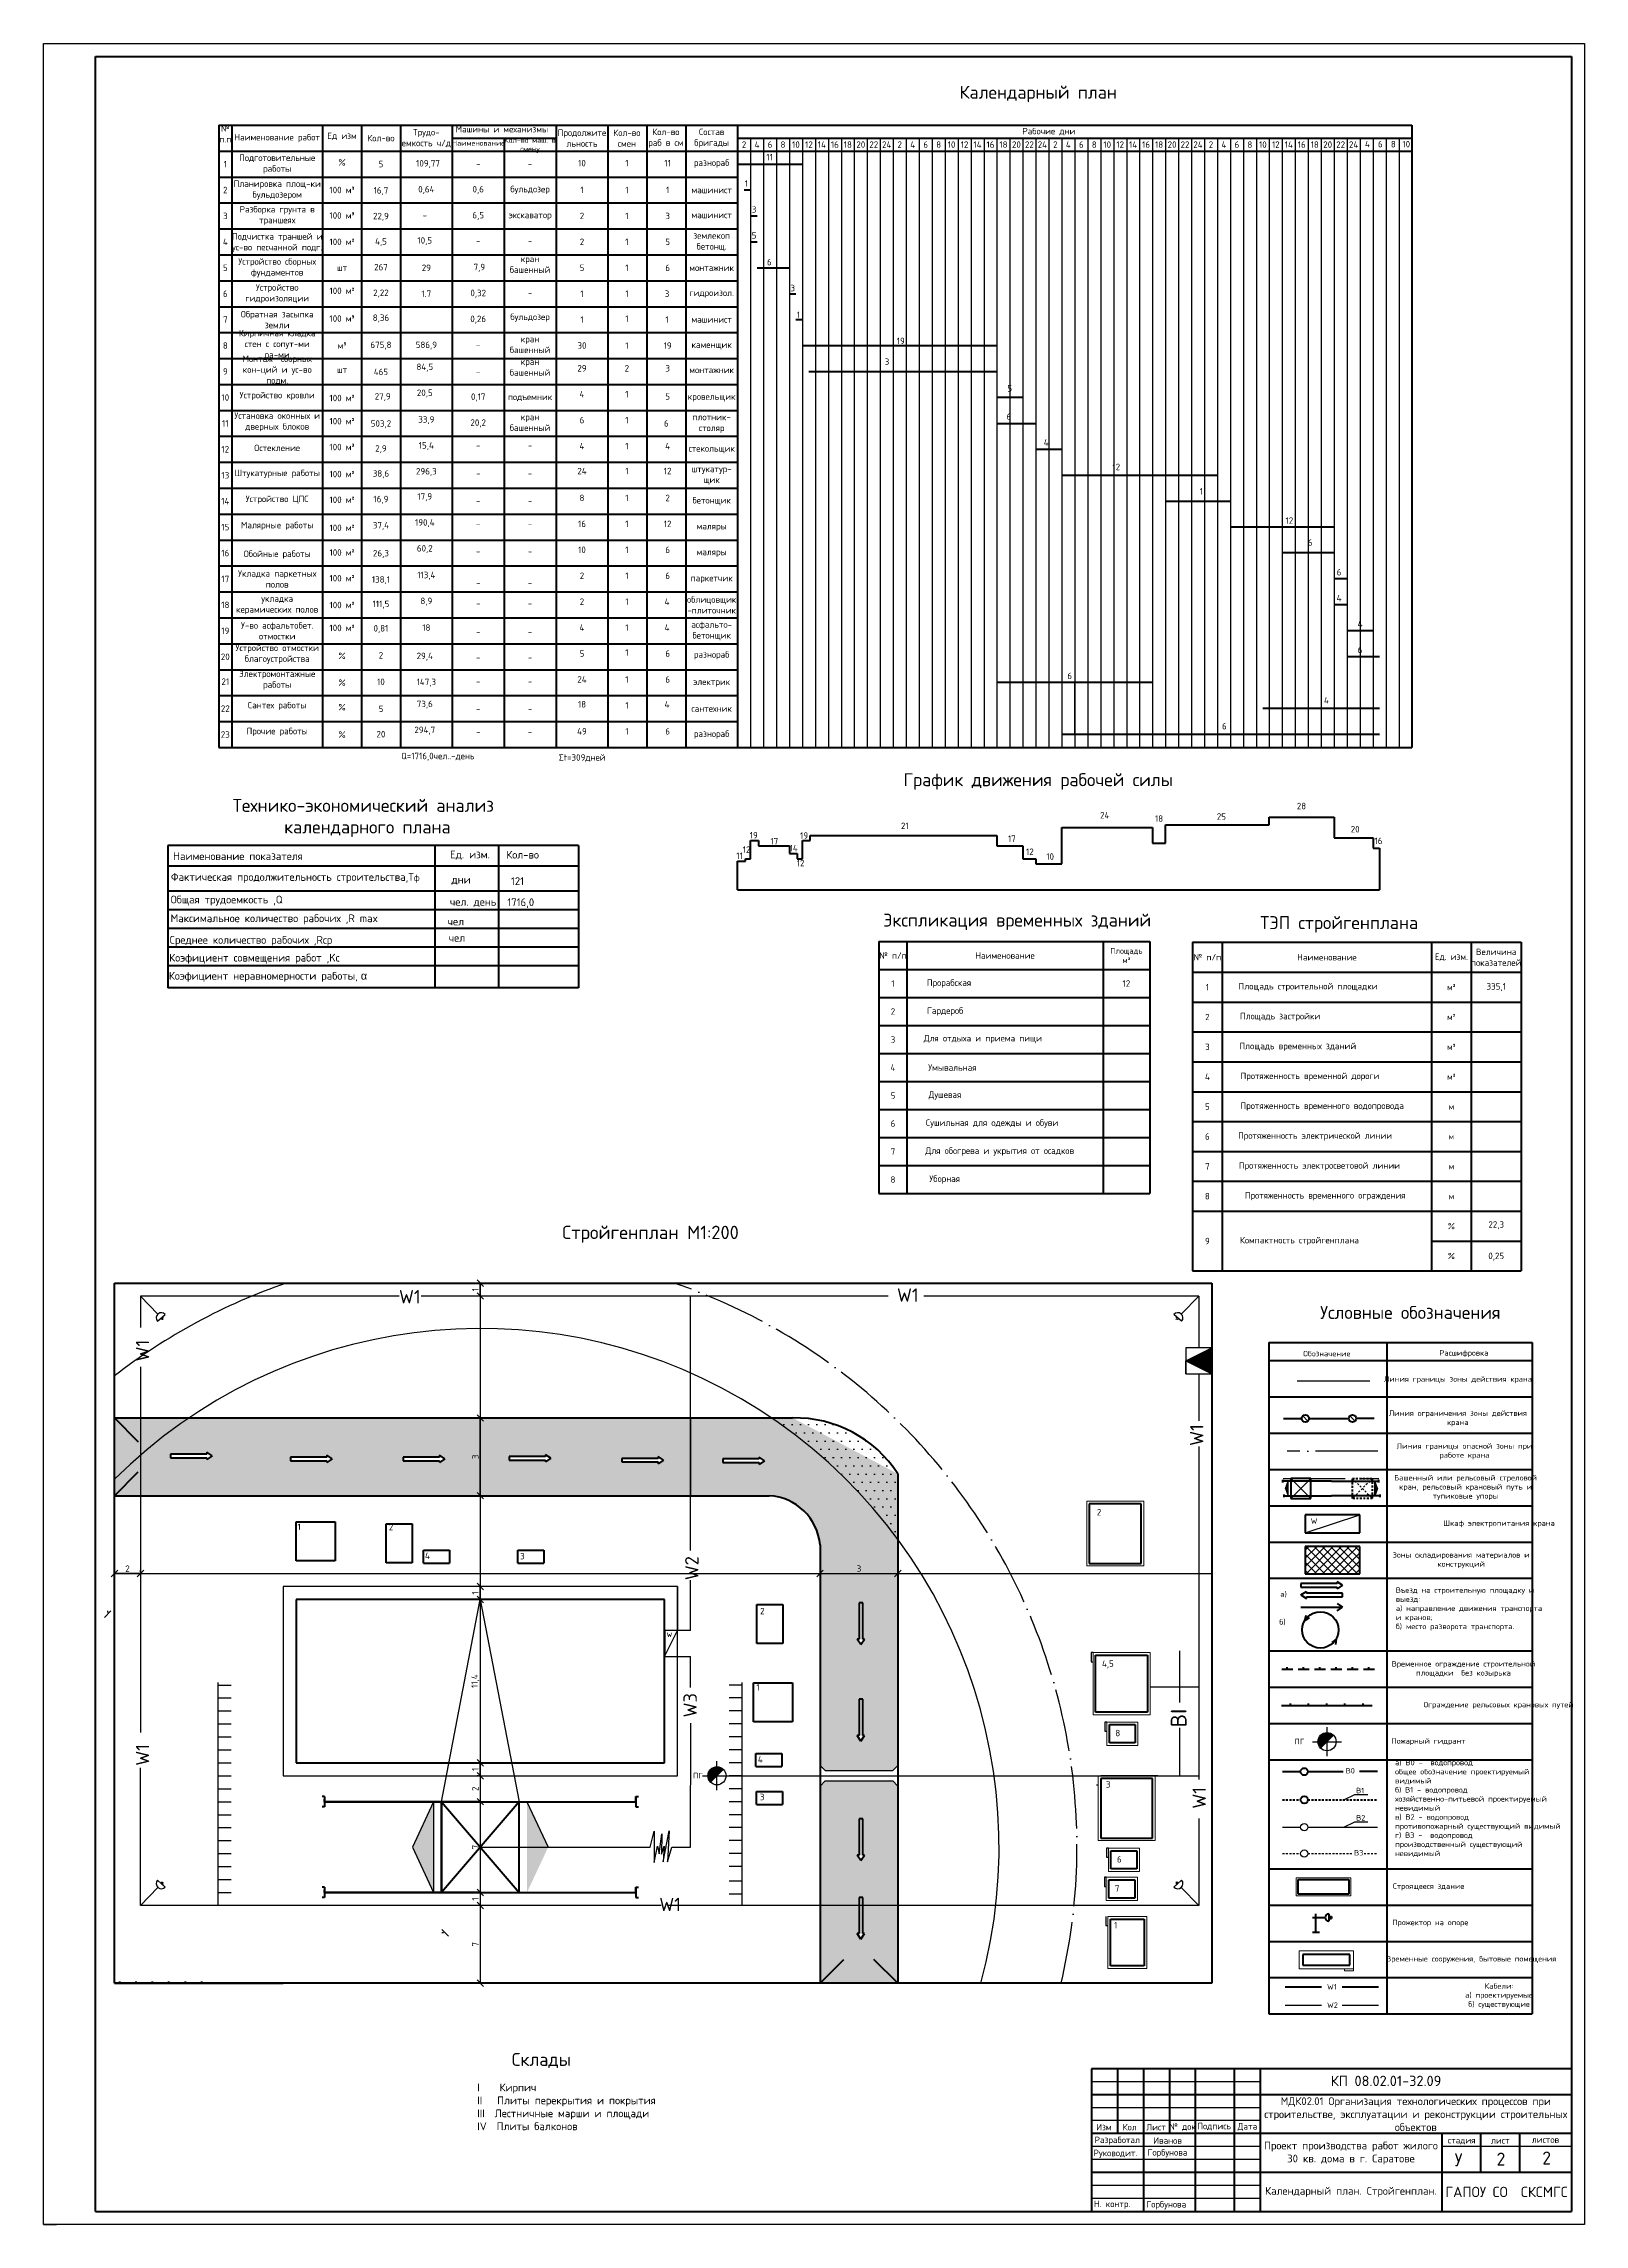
# Model space of a CAD drawing. Header units: millimetres. Extents: x 1612 to 3384, y 1003 to 1844.
# Drawn here: x 2790 to 3384, y 1003 to 1844 of the extents above; entities that cross this region are included whole.
import ezdxf

# ---------------------------------------------------------------- set-up
doc = ezdxf.new("R2010")
doc.units = ezdxf.units.MM
doc.linetypes.add('ACAD_ISO04W100', pattern=[30, 24, -3, 0, -3])
doc.linetypes.add('JIS_02_0.7', pattern=[1.35, 0.75, -0.6])
doc.layers.add('жирный', color=7, linetype='Continuous', lineweight=60)
doc.styles.add('стиль3', font='isocpeur.ttf')

msp = doc.modelspace()

# ---------------------------------------------------------------- texts
at = {"style": 'стиль3'}
for p in [(2926.6, 1358.01), (3118.59, 1358.64), (3026.94, 1123.64)]:
    msp.add_text('W1', height=5.156, dxfattribs=at).set_placement(p)
for s, height, p in [('W1', 5.156, (2830.29, 1335.63)), ('W1', 5.156, (3236.69, 1303.09)), ('W2', 5.156, (3042.06, 1251.28)), ('W3', 5.156, (3041.41, 1198.36)), ('BI', 6.107, (3230.22, 1194.52)), ('W1', 5.156, (2830.29, 1179.73)), ('W1', 5.156, (3237.67, 1163.17))]:
    msp.add_text(s, height=height, rotation=90, dxfattribs=at).set_placement(p)
for s, width, gutter_width, heights, insert, char_height, attachment_point in [('Календарный план', 420.3396, 25.78, [0], (3173.03, 1824.42), 5, 5), ('№ п.п', 5, 12.5, [0], (2859.63, 1809.04), 2.5, 5), ('Наименование работ', 35, 12.5, [0], (2879.63, 1807.4), 2.5, 5), ('Трудо-\\Pемкость ч/д', 20, 12.5, [0], (2937.13, 1807.4), 2.5, 5), ('Машины и механизмы', 39.6442, 12.5, [0], (2948.46, 1812.09), 2.5, 1), ('Продолжите\\Pльность', 20, 12.5, [0], (2997.13, 1807.4), 2.5, 5), ('Кол-во\\Pсмен', 15, 12.5, [0], (3014.44, 1807.4), 2.5, 5), ('Кол-во раб в см', 15, 12.5, [0], (3029.47, 1807.4), 2.5, 5), ('Подготовительные работы', 35, 12.5, [0], (2879.63, 1797.4), 2.5, 5), ('Наименование', 2.3383, 12.5, [0], (2957.24, 1805.48), 2, 5), ('Кол-во маш. в смену', 19.285, 12.5, [0], (2977.07, 1804.65), 2, 5), ('4', 5, 12.5, [0], (3064.63, 1804.9), 2.5, 5), ('11', 24.9751, 12.5, [0], (3069.47, 1800.08), 2.5, 5), ('6', 5, 12.5, [0], (3069.63, 1804.9), 2.5, 5), ('8', 5, 12.5, [0], (3074.63, 1804.9), 2.5, 5), ('10', 5, 12.5, [0], (3079.63, 1804.9), 2.5, 5), ('12', 5, 12.5, [0], (3084.63, 1804.9), 2.5, 5), ('14', 5, 12.5, [0], (3089.63, 1804.9), 2.5, 5), ('16', 5, 12.5, [0], (3094.63, 1804.9), 2.5, 5), ('18', 5, 12.5, [0], (3099.63, 1804.9), 2.5, 5), ('20', 5, 12.5, [0], (3104.63, 1804.9), 2.5, 5), ('22', 5, 12.5, [0], (3109.63, 1804.9), 2.5, 5), ('24', 5, 12.5, [0], (3114.63, 1804.9), 2.5, 5), ('4', 5, 12.5, [0], (3124.63, 1804.9), 2.5, 5), ('6', 5, 12.5, [0], (3129.63, 1804.9), 2.5, 5), ('8', 5, 12.5, [0], (3134.63, 1804.9), 2.5, 5), ('10', 5, 12.5, [0], (3139.63, 1804.9), 2.5, 5), ('12', 5, 12.5, [0], (3144.63, 1804.9), 2.5, 5), ('14', 5, 12.5, [0], (3149.63, 1804.9), 2.5, 5), ('16', 5, 12.5, [0], (3154.63, 1804.9), 2.5, 5), ('18', 5, 12.5, [0], (3159.63, 1804.9), 2.5, 5), ('20', 5, 12.5, [0], (3164.63, 1804.9), 2.5, 5), ('22', 5, 12.5, [0], (3169.63, 1804.9), 2.5, 5), ('24', 5, 12.5, [0], (3174.63, 1804.9), 2.5, 5), ('4', 5, 12.5, [0], (3184.63, 1804.9), 2.5, 5), ('6', 5, 12.5, [0], (3189.63, 1804.9), 2.5, 5), ('8', 5, 12.5, [0], (3194.63, 1804.9), 2.5, 5), ('10', 5, 12.5, [0], (3199.63, 1804.9), 2.5, 5), ('12', 5, 12.5, [0], (3204.63, 1804.9), 2.5, 5), ('14', 5, 12.5, [0], (3209.63, 1804.9), 2.5, 5), ('16', 5, 12.5, [0], (3214.63, 1804.9), 2.5, 5), ('18', 5, 12.5, [0], (3219.63, 1804.9), 2.5, 5), ('20', 5, 12.5, [0], (3224.63, 1804.9), 2.5, 5), ('22', 5, 12.5, [0], (3229.63, 1804.9), 2.5, 5), ('24', 5, 12.5, [0], (3234.63, 1804.9), 2.5, 5), ('4', 5, 12.5, [0], (3244.63, 1804.9), 2.5, 5), ('6', 5, 12.5, [0], (3249.63, 1804.9), 2.5, 5), ('8', 5, 12.5, [0], (3254.63, 1804.9), 2.5, 5), ('10', 5, 12.5, [0], (3259.63, 1804.9), 2.5, 5), ('12', 5, 12.5, [0], (3264.63, 1804.9), 2.5, 5), ('14', 5, 12.5, [0], (3269.63, 1804.9), 2.5, 5), ('16', 5, 12.5, [0], (3274.63, 1804.9), 2.5, 5), ('18', 5, 12.5, [0], (3279.63, 1804.9), 2.5, 5), ('20', 5, 12.5, [0], (3284.63, 1804.9), 2.5, 5), ('22', 5, 12.5, [0], (3289.63, 1804.9), 2.5, 5), ('24', 5, 12.5, [0], (3294.63, 1804.9), 2.5, 5), ('4', 5, 12.5, [0], (3299.92, 1805.08), 2.5, 5), ('6', 5, 12.5, [0], (3304.92, 1805.08), 2.5, 5), ('8', 5, 12.5, [0], (3309.92, 1805.08), 2.5, 5), ('10', 5, 12.5, [0], (3314.92, 1805.08), 2.5, 5), ('1', 5, 12.5, [0], (2859.63, 1797.4), 2.5, 5), ('%', 15, 25.78, [0], (2904.63, 1798.04), 2.5, 5), ('109,77', 20, 12.5, [0], (2937.78, 1797.4), 2.5, 5), ('-', 20, 12.5, [0], (2957.13, 1797.4), 2.5, 5), ('-', 20, 12.5, [0], (2977.13, 1797.4), 2.5, 5), ('-', 20, 12.5, [0], (2977.13, 1797.4), 2.5, 5), ('10', 20, 12.5, [0], (2997.13, 1797.76), 2.5, 5), ('1', 15, 12.5, [0], (3014.44, 1797.78), 2.5, 5), ('11', 15, 12.5, [0], (3030.16, 1797.78), 2.5, 5), ('разнораб', 20, 25.78, [0], (3047.13, 1797.58), 2.5, 5), ('2', 5, 12.5, [0], (2859.63, 1787.4), 2.5, 5), ('Планировка площ-ки бульдозером', 35, 12.5, [0], (2879.63, 1787.4), 2.5, 5), ('100 м³', 15, 25.78, [0], (2904.63, 1787.4), 2.5, 5), ('0,64', 20, 12.5, [0], (2937.13, 1787.4), 2.5, 5), ('0,6', 20, 12.5, [0], (2957.13, 1787.4), 2.5, 5), ('бульдозер', 20, 12.5, [0], (2977.13, 1787.4), 2.5, 5), ('1', 20, 12.5, [0], (2997.13, 1787.4), 2.5, 5), ('1', 15, 12.5, [0], (3014.44, 1787.4), 2.5, 5), ('1', 15, 12.5, [0], (3030.16, 1787.4), 2.5, 5), ('машинист', 20, 25.78, [0], (3047.13, 1787.4), 2.5, 5), ('3', 5, 12.5, [0], (2859.63, 1777.4), 2.5, 5), ('Разборка грунта в траншеях', 35, 12.5, [0], (2879.63, 1777.55), 2.5, 5), ('100 м³', 15, 25.78, [0], (2904.63, 1777.57), 2.5, 5), ('-', 11.5508, 12.5, [0], (2936.53, 1777.68), 2.5, 5), ('6,5', 20, 12.5, [0], (2957.13, 1777.4), 2.5, 5), ('экскаватор ', 20, 12.5, [0], (2977.13, 1777.42), 2.5, 5), ('2', 20, 12.5, [0], (2997.13, 1777.4), 2.5, 5), ('1', 15, 12.5, [0], (3014.44, 1777.4), 2.5, 5), ('3', 15, 12.5, [0], (3030.16, 1777.4), 2.5, 5), ('машинист', 20, 25.78, [0], (3047.13, 1777.77), 2.5, 5), ('4', 5, 12.5, [0], (2859.63, 1767.4), 2.5, 5), ('Подчистка траншей и ус-во песчанной подг.', 35, 12.5, [0], (2879.63, 1767.08), 2.5, 5), ('100 м²', 15, 25.78, [0], (2904.63, 1767.4), 2.5, 5), ('10,5', 11.5508, 12.5, [0], (2936.53, 1767.68), 2.5, 5), ('-', 20, 12.5, [0], (2957.13, 1767.9), 2.5, 5), ('-', 20, 12.5, [0], (2977.13, 1767.9), 2.5, 5), ('-', 20, 12.5, [0], (2977.13, 1767.9), 2.5, 5), ('2', 20, 12.5, [0], (2997.13, 1767.4), 2.5, 5), ('1', 15, 12.5, [0], (3014.44, 1767.4), 2.5, 5), ('5', 15, 12.5, [0], (3030.16, 1767.4), 2.5, 5), ('землекоп\\Pбетонщ.', 20, 25.78, [0], (3047.13, 1767.4), 2.5, 5), ('5', 5, 12.5, [0], (2859.63, 1757.4), 2.5, 5), ('Устройство сборных фундаментов', 35, 12.5, [0], (2879.63, 1757.4), 2.5, 5), ('шт', 15, 25.78, [0], (2904.63, 1757.4), 2.5, 5), ('29', 20, 12.5, [0], (2937.13, 1757.4), 2.5, 5), ('7,9', 20, 12.5, [0], (2957.58, 1757.4), 2.5, 5), ('кран башенный', 20, 12.5, [0], (2977.13, 1758.74), 2.5, 5), ('5', 20, 12.5, [0], (2997.13, 1757.4), 2.5, 5), ('1', 15, 12.5, [0], (3014.44, 1757.4), 2.5, 5), ('\\pt10;6', 15, 12.5, [0], (3030.16, 1757.4), 2.5, 5), ('монтажник', 20, 25.78, [0], (3047.13, 1757.4), 2.5, 5), ('Устройство гидроизоляции', 35, 12.5, [0], (2879.63, 1747.4), 2.5, 5), ('100 м²', 15, 25.78, [0], (2904.63, 1748.53), 2.5, 5), ('6', 5, 12.5, [0], (2859.63, 1747.4), 2.5, 5), ('1.7', 20, 12.5, [0], (2937.13, 1747.4), 2.5, 5), ('0,32', 20, 12.5, [0], (2957.13, 1747.4), 2.5, 5), ('-', 20, 12.5, [0], (2977.13, 1747.71), 2.5, 5), ('1', 20, 12.5, [0], (2997.13, 1747.4), 2.5, 5), ('1', 15, 12.5, [0], (3014.44, 1747.4), 2.5, 5), ('3', 20, 12.5, [0], (3029.92, 1747.4), 2.5, 5), ('{\\H0.4849x;гидроизол.}', 20, 25.78, [0], (3047.13, 1747.4), 5.1557, 5), ('7', 5, 12.5, [0], (2859.63, 1737.4), 2.5, 5), ('Кирпичная кладка стен с сопут-ми ра-ми', 35, 12.5, [0], (2879.63, 1727.72), 2.5, 5), ('Обратная засыпка земли', 35, 12.5, [0], (2879.63, 1737.4), 2.5, 5), ('100 м³', 15, 25.78, [0], (2904.63, 1737.81), 2.5, 5), ('0,26', 20, 12.5, [0], (2957.13, 1737.4), 2.5, 5), ('бульдозер', 20, 12.5, [0], (2977.13, 1738.14), 2.5, 5), ('1', 20, 12.5, [0], (2997.13, 1737.4), 2.5, 5), ('1', 15, 12.5, [0], (3014.44, 1737.77), 2.5, 5), ('1', 20, 12.5, [0], (3029.92, 1737.4), 2.5, 5), ('машинист', 20, 25.78, [0], (3047.13, 1737.48), 2.5, 5), ('8', 5, 12.5, [0], (2859.63, 1727.4), 2.5, 5), ('м³', 15, 25.78, [0], (2904.63, 1727.4), 2.5, 5), ('586,9', 20, 12.5, [0], (2937.13, 1727.4), 2.5, 5), ('-', 20, 12.5, [0], (2957.13, 1727.68), 2.5, 5), ('кран башенный', 20, 12.5, [0], (2977.13, 1727.81), 2.5, 5), ('30', 20, 12.5, [0], (2997.13, 1727.4), 2.5, 5), ('1', 15, 12.5, [0], (3014.44, 1727.39), 2.5, 5), ('19', 15, 12.5, [0], (3030.16, 1727.39), 2.5, 5), ('каменщик', 20, 25.78, [0], (3047.13, 1727.4), 2.5, 5), ('9', 5, 12.5, [0], (2859.63, 1717.4), 2.5, 5), ('Монтаж  сборных кон-ций и ус-во подм.', 35, 12.5, [0], (2879.63, 1717.95), 2.5, 5), ('шт', 15, 25.78, [0], (2904.63, 1718.06), 2.5, 5), ('84,5', 11.5508, 12.5, [0], (2936.53, 1718.92), 2.5, 5), ('-', 20, 12.5, [0], (2957.13, 1717.28), 2.5, 5), ('кран башенный', 20, 12.5, [0], (2977.13, 1719.1), 2.5, 5), ('29', 20, 12.5, [0], (2997.13, 1718.64), 2.5, 5), ('2', 15, 12.5, [0], (3014.44, 1718.64), 2.5, 5), ('3', 15, 12.5, [0], (3030.16, 1718.64), 2.5, 5), ('монтажник', 20, 25.78, [0], (3047.13, 1718.01), 2.5, 5), ('10', 5, 12.5, [0], (2859.63, 1707.4), 2.5, 5), ('Устройство кровли', 35, 12.5, [0], (2879.63, 1707.95), 2.5, 5), ('100 м²', 15, 25.78, [0], (2904.63, 1707.18), 2.5, 5), ('20,5', 11.5508, 12.5, [0], (2936.53, 1708.92), 2.5, 5), ('0,17', 20, 12.5, [2.86], (2957.13, 1707.4), 2.5, 5), ('подъемник', 20, 12.5, [0], (2977.13, 1707.4), 2.5, 5), ('4', 20, 12.5, [0], (2997.13, 1708.64), 2.5, 5), ('1', 15, 12.5, [0], (3014.44, 1708.64), 2.5, 5), ('5', 15, 12.5, [0], (3030.16, 1707.78), 2.5, 5), ('кровельщик', 20, 25.78, [0], (3047.13, 1707.4), 2.5, 5), ('\\pt10;Установка оконных и дверных блоков', 35, 12.5, [0], (2879.63, 1697.95), 2.5, 5), ('100 м²', 15, 25.78, [0], (2904.63, 1698.23), 2.5, 5), ('33,9', 20, 12.5, [0], (2937.13, 1698.64), 2.5, 5), ('20,2', 20, 12.5, [0], (2957.13, 1697.4), 2.5, 5), ('кран башенный', 20, 12.5, [0], (2977.13, 1697.78), 2.5, 5), ('6', 20, 12.5, [0], (2997.13, 1698.64), 2.5, 5), ('1', 15, 12.5, [0], (3014.44, 1698.64), 2.5, 5), ('плотник-\\Pстоляр', 20, 25.78, [0], (3047.13, 1697.4), 2.5, 5), ('11', 5, 12.5, [0], (2859.63, 1697.4), 2.5, 5), ('12', 5, 12.5, [0], (2859.63, 1687.4), 2.5, 5), ('Остекление', 35, 12.5, [0], (2879.63, 1687.95), 2.5, 5), ('100 м³', 15, 25.78, [0], (2904.63, 1688.27), 2.5, 5), ('15,4', 20, 12.5, [0], (2937.13, 1688.64), 2.5, 5), ('-', 20, 12.5, [0], (2957.13, 1688.88), 2.5, 5), ('-', 20, 12.5, [0], (2977.13, 1688.88), 2.5, 5), ('4', 20, 12.5, [0], (2997.13, 1688.64), 2.5, 5), ('1', 15, 12.5, [0], (3014.44, 1688.64), 2.5, 5), ('4', 15, 12.5, [0], (3030.16, 1688.64), 2.5, 5), ('стекольщик', 20, 25.78, [0], (3047.13, 1687.4), 2.5, 5), ('13', 5, 12.5, [0], (2859.63, 1677.4), 2.5, 5), ('Штукатурные работы', 35, 12.5, [0], (2879.63, 1677.95), 2.5, 5), ('100 м²', 15, 25.78, [0], (2904.63, 1677.85), 2.5, 5), ('296,3', 20, 12.5, [0], (2937.13, 1678.64), 2.5, 5), ('-', 20, 12.5, [0], (2957.13, 1678.15), 2.5, 5), ('-', 20, 12.5, [0], (2977.13, 1678.15), 2.5, 5), ('24', 20, 12.5, [0], (2997.13, 1679), 2.5, 5), ('1', 15, 12.5, [0], (3014.44, 1679.02), 2.5, 5), ('12', 15, 12.5, [0], (3030.16, 1679.02), 2.5, 5), ('штукатур-\\Pщик', 20, 25.78, [0], (3047.13, 1677.4), 2.5, 5), ('14', 5, 12.5, [0], (2859.63, 1667.4), 2.5, 5), ('Устройство ЦПС', 35, 12.5, [0], (2879.63, 1667.95), 2.5, 5), ('100 м²', 15, 25.78, [0], (2904.63, 1667.94), 2.5, 5), ('17,9', 11.5508, 12.5, [0], (2936.53, 1668.92), 2.5, 5), ('-', 20, 12.5, [0], (2957.13, 1667.41), 2.5, 5), ('-', 20, 12.5, [0], (2977.13, 1667.41), 2.5, 5), ('8', 20, 12.5, [0], (2997.13, 1668.64), 2.5, 5), ('1', 15, 12.5, [0], (3014.44, 1668.64), 2.5, 5), ('2', 15, 12.5, [0], (3030.16, 1668.64), 2.5, 5), ('бетонщик', 20, 25.78, [0], (3047.13, 1667.4), 2.5, 5), ('15', 5, 12.5, [0], (2859.63, 1657.4), 2.5, 5), ('Малярные работы', 35, 12.5, [0], (2879.63, 1657.83), 2.5, 5), ('100 м²', 15, 25.78, [0], (2904.63, 1657.13), 2.5, 5), ('190,4', 11.5508, 12.5, [0], (2936.53, 1658.92), 2.5, 5), ('-', 20, 12.5, [0], (2957.13, 1658.52), 2.5, 5), ('-', 20, 12.5, [0], (2977.13, 1658.52), 2.5, 5), ('16', 20, 12.5, [0], (2997.13, 1658.64), 2.5, 5), ('1', 15, 12.5, [0], (3014.44, 1658.64), 2.5, 5), ('12', 15, 12.5, [0], (3030.16, 1658.64), 2.5, 5), ('маляры', 20, 25.78, [0], (3047.13, 1657.4), 2.5, 5), ('16', 5, 12.5, [0], (2859.63, 1647.4), 2.5, 5), ('100 м²', 15, 25.78, [0], (2904.63, 1647.59), 2.5, 5), ('60,2', 11.5508, 12.5, [0], (2936.53, 1648.92), 2.5, 5), ('10', 20, 12.5, [0], (2997.13, 1648.64), 2.5, 5), ('1', 15, 12.5, [0], (3014.44, 1648.64), 2.5, 5), ('6', 15, 12.5, [0], (3030.16, 1648.64), 2.5, 5), ('Укладка паркетных полов', 35, 12.5, [0], (2879.63, 1637.4), 2.5, 5), ('113,4', 20, 12.5, [0], (2937.13, 1638.64), 2.5, 5), ('-', 20, 12.5, [0], (2957.13, 1648.09), 2.5, 5), ('-', 20, 12.5, [0], (2977.13, 1648.09), 2.5, 5), ('маляры', 20, 25.78, [0], (3047.13, 1647.46), 2.5, 5), ('17', 5, 12.5, [0], (2859.63, 1637.4), 2.5, 5), ('100 м²', 15, 25.78, [0], (2904.63, 1637.67), 2.5, 5), ('-', 20, 12.5, [0], (2957.13, 1635.82), 2.5, 5), ('-', 20, 12.5, [0], (2977.13, 1635.82), 2.5, 5), ('2', 20, 12.5, [0], (2997.13, 1638.64), 2.5, 5), ('1', 15, 12.5, [0], (3014.44, 1638.64), 2.5, 5), ('6', 15, 12.5, [0], (3030.16, 1638.64), 2.5, 5), ('паркетчик', 20, 25.78, [0], (3047.13, 1637.4), 2.5, 5), ('18', 5, 12.5, [0], (2859.63, 1627.4), 2.5, 5), ('укладка керамических полов', 35, 12.5, [0], (2879.63, 1627.4), 2.5, 5), ('100 м²', 15, 25.78, [0], (2904.63, 1627.35), 2.5, 5), ('8,9', 20, 12.5, [0], (2937.13, 1628.64), 2.5, 5), ('-', 20, 12.5, [0], (2957.13, 1628.02), 2.5, 5), ('-', 20, 12.5, [0], (2977.13, 1628.02), 2.5, 5), ('2', 20, 12.5, [0], (2997.13, 1628.64), 2.5, 5), ('1', 15, 12.5, [0], (3014.44, 1628.64), 2.5, 5), ('4', 20, 12.5, [0], (3029.92, 1628.64), 2.5, 5), ('облицовщик\\P-плиточник', 20, 25.78, [0], (3047.13, 1627.4), 2.5, 5), ('19', 5, 12.5, [0], (2859.63, 1617.4), 2.5, 5), ('100 м²', 15, 25.78, [0], (2904.63, 1618.5), 2.5, 5), ('18', 20, 12.5, [0], (2937.13, 1618.64), 2.5, 5), ('-', 20, 12.5, [0], (2957.13, 1617.04), 2.5, 5), ('-', 20, 12.5, [0], (2977.13, 1617.04), 2.5, 5), ('4', 20, 12.5, [0], (2997.13, 1618.64), 2.5, 5), ('1', 15, 12.5, [0], (3014.44, 1618.64), 2.5, 5), ('4', 20, 12.5, [0], (3029.92, 1618.64), 2.5, 5), ('асфальто-\\Pбетонщик', 20, 25.78, [0], (3047.13, 1617.4), 2.5, 5), ('20', 5, 12.5, [0], (2859.63, 1607.4), 2.5, 5), ('Устройство отмостки благоустройства', 35, 12.5, [0], (2879.63, 1608.4), 2.5, 5), ('%', 15, 25.78, [0], (2904.63, 1607.76), 2.5, 5), ('29,4', 11.5508, 12.5, [0], (2936.53, 1607.43), 2.5, 5), ('-', 20, 12.5, [0], (2957.13, 1607.13), 2.5, 5), ('-', 20, 12.5, [0], (2977.13, 1607.13), 2.5, 5), ('5', 20, 12.5, [0], (2997.13, 1608.64), 2.5, 5), ('1', 15, 12.5, [0], (3014.44, 1609.02), 2.5, 5), ('6', 15, 12.5, [0], (3030.16, 1608.64), 2.5, 5), ('разнораб', 20, 25.78, [0], (3047.13, 1607.93), 2.5, 5), ('21', 5, 12.5, [0], (2859.63, 1597.8), 2.5, 5), ('Электромонтажные работы', 35, 12.5, [0], (2879.63, 1598.4), 2.5, 5), ('%', 15, 25.78, [0], (2904.63, 1597.42), 2.5, 5), ('147,3', 20, 12.5, [0], (2937.13, 1597.4), 2.5, 5), ('24', 20, 12.5, [0], (2997.13, 1598.64), 2.5, 5), ('1', 15, 12.5, [0], (3014.44, 1598.64), 2.5, 5), ('6', 15, 12.5, [0], (3030.16, 1598.64), 2.5, 5), ('электрик', 20, 25.78, [0], (3047.13, 1597.4), 2.5, 5), ('6', 27.6565, 12.5, [0], (3184.25, 1601.25), 2.5, 1), ('Сантех работы', 35, 12.5, [0], (2879.63, 1588.4), 2.5, 5), ('73,6', 11.5508, 12.5, [0], (2936.53, 1588.92), 2.5, 5), ('-', 20, 12.5, [0], (2957.13, 1597.87), 2.5, 5), ('-', 20, 12.5, [0], (2977.13, 1597.87), 2.5, 5), ('18', 20, 12.5, [0], (2997.13, 1589.06), 2.5, 5), ('1', 15, 12.5, [0], (3014.44, 1588.64), 2.5, 5), ('4', 20, 12.5, [0], (3029.92, 1589.06), 2.5, 5), ('22', 5, 12.5, [0], (2859.63, 1587.4), 2.5, 5), ('%', 15, 25.78, [0], (2904.63, 1587.95), 2.5, 5), ('-', 20, 12.5, [0], (2957.13, 1587.41), 2.5, 5), ('-', 20, 12.5, [0], (2977.13, 1587.41), 2.5, 5), ('сантехник', 20, 25.78, [0], (3047.13, 1587.4), 2.5, 5), ('23', 5, 12.5, [0], (2859.63, 1577.4), 2.5, 5), ('Прочие работы', 35, 12.5, [0], (2879.63, 1578.4), 2.5, 5), ('%', 15, 25.78, [0], (2904.63, 1577.4), 2.5, 5), ('294,7', 11.5508, 12.5, [0], (2936.53, 1578.92), 2.5, 5), ('-', 20, 12.5, [0], (2957.13, 1578.37), 2.5, 5), ('-', 20, 12.5, [0], (2977.13, 1578.37), 2.5, 5), ('49', 20, 12.5, [0], (2997.13, 1578.64), 2.5, 5), ('1', 15, 12.5, [0], (3014.44, 1578.64), 2.5, 5), ('6', 15, 12.5, [0], (3030.16, 1578.64), 2.5, 5), ('разнораб', 20, 25.78, [0], (3047.13, 1577.36), 2.5, 5), ('График движения рабочей силы', 420.3396, 25.78, [0], (3173.03, 1559.3), 5, 5), ('Технико-экономический анализ \\P календарного плана', 139.1932, 12.5, [0], (2912.83, 1545.23), 5, 5), ('24', 37.3686, 12.5, [0], (3198.69, 1546.27), 2.5, 5), ('28', 25.5124, 12.5, [0], (3274.52, 1549.83), 2.5, 5), ('19', 3.0478, 12.5, [0], (3061.84, 1539.81), 2.5, 1), ('19', 3.7384, 12.5, [0], (3081.24, 1539.67), 2.5, 1), ('21', 69.8502, 12.5, [0], (3121.61, 1542.19), 2.5, 5), ('18', 7.668, 12.5, [0], (3219.6, 1544.98), 2.5, 5), ('25', 35.4955, 12.5, [0], (3243.64, 1545.77), 2.5, 5), ('20', 14.0894, 12.5, [0], (3295.23, 1540.89), 2.5, 5), ('Наименование показателя', 62.3146, 12.5, [0], (2839.5, 1532.01), 3, 1), ('Ед. изм.', 21.9132, 12.5, [0], (2946.25, 1532.64), 3, 1), ('Кол-во', 10.2268, 12.5, [0], (2967.97, 1532.56), 3, 1), ('11', 3.5415, 12.5, [0], (3056.65, 1531.89), 2.5, 1), ('12', 1.8571, 12.5, [0], (3059.12, 1534.27), 2.5, 1), ('17', 11.7644, 12.5, [0], (3071.29, 1536.28), 2.5, 5), ('14', 2.6495, 12.5, [0], (3077.19, 1534.81), 2.5, 1), ('17', 9.4325, 12.5, [0], (3162.86, 1537.24), 2.5, 5), ('12', 4.799, 12.5, [0], (3169.81, 1532.2), 2.5, 5), ('10', 8.8533, 12.5, [0], (3177.63, 1530.34), 2.5, 5), ('16', 3.0332, 12.5, [0], (3304.23, 1536.38), 2.5, 5), ('Фактическая продолжительность строительства,Т{\\H0.83333x;ф}', 106.1689, 12.5, [0], (2838.66, 1523.97), 3, 1), ('121', 7.03, 12.5, [0], (2969.76, 1522.36), 3, 1), ('12', 1.2983, 12.5, [0], (3081.42, 1527.81), 2.5, 5), ('Общая трудоемкость ,Q', 51.4753, 12.5, [0], (2838.56, 1515.26), 3, 1), ('дни', 7.03, 12.5, [0], (2946.82, 1522.94), 3, 1), ('1716,0', 11.7256, 12.5, [0], (2968.35, 1514.21), 3, 1), ('Максимальное количество рабочих ,R max', 87.5452, 12.5, [0], (2838.52, 1508.04), 3, 1), ('чел', 7.03, 12.5, [0], (2945.36, 1506.78), 3, 1), ('чел. день', 22.0549, 12.5, [0], (2946.23, 1514.4), 3, 1), ('Экспликация временных зданий', 146.8162, 12.5, [0], (3164.9, 1505.17), 5, 5), ('ТЭП стройгенплана', 105.3211, 12.5, [0], (3258.59, 1507.36), 5, 1), ('Среднее количество рабочих ,Rср', 74.7429, 12.5, [0], (2838.2, 1499.71), 3, 1), ('чел', 7.03, 12.5, [0], (2945.76, 1500.52), 3, 1), ('Коэфициент совмещения работ ,Kс', 79.8412, 12.5, [0], (2838.01, 1492.84), 3, 1), ('№ п/п', 15, 12.5, [0], (3117.02, 1492.17), 2.5, 5), ('Наименование ', 105, 12.5, [0], (3160.22, 1492.17), 2.5, 5), ('Площадь\\Pм²', 25, 12.5, [0], (3207.02, 1492.17), 2.16, 5), ('№ п/п', 15, 12.5, [0], (3238.24, 1491.51), 2.5, 5), ('Наименование ', 105, 12.5, [0], (3284.32, 1491.51), 2.5, 5), ('Ед. изм.', 20, 12.5, [0], (3332.32, 1491.51), 2.5, 5), ('Величина показателей', 25, 12.5, [0], (3349.6, 1491.51), 2.5, 5), ('Коэфициент неравномерности работы,{\\fArial|b0|i0|c204|p34; \\fArial|b0|i0|c0|p34;α }', 89.0288, 12.5, [0], (2837.87, 1485.86), 3, 1), ('1', 15, 12.5, [0], (3117.02, 1481.37), 2.5, 5), ('Прорабская', 75.6, 12.5, [0], (3138.64, 1481.37), 2.5, 5), ('12', 18, 12.5, [0], (3207.02, 1481.37), 2.5, 5), ('1', 15, 12.5, [0], (3238.24, 1479.99), 2.5, 5), ('Площадь строительной площадки', 105, 12.5, [0], (3277.04, 1479.99), 2.5, 5), ('м²', 20, 12.5, [0], (3332.32, 1479.99), 2.4, 5), ('335,1', 19.2, 25.78, [0], (3349.6, 1479.99), 2.5, 5), ('2', 15, 12.5, [0], (3117.02, 1470.57), 2.5, 5), (' Гардероб', 105, 12.5, [0], (3136.37, 1470.57), 2.5, 5), ('2', 15, 12.5, [0], (3238.24, 1468.47), 2.4, 5), ('Площадь застройки', 105, 12.5, [0], (3266.27, 1468.47), 2.5, 5), ('м²', 20, 12.5, [0], (3332.32, 1468.47), 2.4, 5), ('3', 15, 12.5, [0], (3117.02, 1459.77), 2.5, 5), (' Для отдыха и приема пищи', 66.438, 12.5, [0], (3150.88, 1459.94), 2.5, 5), ('3', 15, 12.5, [0], (3238.24, 1456.95), 2.5, 5), ('Площадь временных зданий', 105, 12.5, [0], (3273.1, 1456.95), 2.5, 5), ('м²', 20, 12.5, [0], (3332.32, 1456.95), 2.4, 5), ('4', 15, 12.5, [0], (3117.02, 1448.97), 2.5, 5), (' Умывальная', 105, 12.5, [0], (3139.14, 1448.97), 2.5, 5), ('4', 15, 12.5, [0], (3238.24, 1445.43), 2.5, 5), ('Протяженность временной дороги', 105, 12.5, [0], (3277.8, 1445.43), 2.5, 5), ('м²', 20, 12.5, [0], (3332.32, 1445.43), 2.4, 5), ('5', 15, 12.5, [0], (3117.02, 1438.17), 2.5, 5), (' Душевая', 105, 12.5, [0], (3136.28, 1438.17), 2.5, 5), ('5', 15, 12.5, [0], (3238.24, 1433.91), 2.5, 5), ('Протяженность временного водопровода', 105, 12.5, [0], (3282.5, 1433.91), 2.5, 5), ('м', 20, 12.5, [0], (3332.32, 1433.91), 2.4, 5), ('6', 15, 12.5, [0], (3117.02, 1427.37), 2.5, 5), (' Сушильная для одежды и обуви', 105, 12.5, [0], (3154.43, 1427.37), 2.5, 5), ('6', 15, 12.5, [0], (3238.24, 1422.39), 2.5, 5), ('Протяженность электрической линии', 105, 12.5, [0], (3279.77, 1422.39), 2.5, 5), ('м', 20, 12.5, [0], (3332.32, 1422.39), 2.3, 5), ('7', 15, 12.5, [0], (3117.02, 1416.57), 2.5, 5), (' Для обогрева и укрытия от осадков', 105, 12.5, [0], (3157.39, 1416.57), 2.5, 5), ('8', 15, 12.5, [0], (3117.02, 1405.77), 2.5, 5), (' Уборная', 105, 12.5, [0], (3136.18, 1405.77), 2.5, 5), ('7', 15, 12.5, [0], (3238.24, 1410.87), 2.5, 5), ('Протяженность электросветовой линии', 105, 12.5, [0], (3281.44, 1410.87), 2.5, 5), ('м', 20, 12.5, [0], (3332.32, 1410.87), 2.4, 5), ('8', 15, 12.5, [0], (3238.24, 1399.35), 2.5, 5), ('Протяженность временного ограждения', 105, 12.5, [0], (3283.66, 1399.35), 2.5, 5), ('м', 20, 12.5, [0], (3332.32, 1399.35), 2.4, 5), ('Стройгенплан М1:200', 327.0936, 25.78, [0], (3023.57, 1384.7), 5.1557, 5), ('%', 20, 12.5, [0], (3332.32, 1387.83), 2.4, 5), ('22,3', 19.2, 25.78, [0], (3349.6, 1388.15), 2.5, 5), ('9', 15, 12.5, [0], (3238.24, 1382.07), 2.5, 5), ('\\pt96.875;Компактность стройгенплана', 105, 12.5, [0], (3273.71, 1382.07), 2.5, 5), ('%', 20, 12.5, [0], (3332.32, 1376.31), 2.4, 5), ('0,25', 19.2, 25.78, [0], (3349.6, 1376.05), 2.5, 5), ('Условные обозначения', 125.8565, 12.5, [0], (3316.49, 1354.53), 5, 5), ('Обозначение', 36.8367, 12.5, [0], (3284.29, 1338.65), 2.1, 5), ('Расшифровка', 80, 12.5, [0], (3337.15, 1338.65), 2.1, 5), ('Линия границы зоны действия крана', 80, 12.5, [0], (3334.81, 1328.58), 2.1, 5), ('Линия ограничения зоны действия крана', 48.5464, 12.5, [0], (3334.81, 1313.65), 2.1, 5), ('Линия границы опасной зоны при работе крана', 53.7686, 12.5, [0], (3337.36, 1301), 2.1, 5), ('Башенный или рельсовый стреловой кран, рельсовый крановый путь и тупиковые упоры', 54.3882, 12.5, [0], (3337.79, 1287), 2.1, 5), ('1', 1.397, 12.5, [0], (2887.47, 1273.13), 2.5, 1), ('2', 2.0153, 12.5, [0], (2922.68, 1273.04), 2.5, 1), ('W', 3.7369, 12.5, [0], (3278.07, 1275.13), 2.1, 1), ('Шкаф электропитания крана', 80, 12.5, [0], (3350.65, 1273), 2.1, 5), ('4', 4.8642, 12.5, [0], (2936.61, 1262), 2.5, 1), ('3', 6.0778, 12.5, [0], (2973.25, 1261.79), 2.5, 1), ('Зоны складирования материалов и конструкций', 51.0835, 12.5, [0], (3336.09, 1259), 2.1, 5), ('а)', 3.2896, 12.5, [0], (3266.36, 1246.96), 2.1, 1), ('\\PВъезд на строительную площадку и выезд:^Jа) направление движения транспорта и кранов;^Jб) место разворота транспорта.', 53.2522, 12.5, [0], (3310.9, 1252), 2.1, 1), ('2', 2.0153, 12.5, [0], (3065.79, 1240.61), 2.5, 1), ('б)', 3.2896, 12.5, [0], (3266, 1236.22), 2.1, 1), ('Временное ограждение строительной площадки  без козырька', 53.3251, 12.5, [0], (3336.97, 1217), 2.1, 5), ('1', 1.397, 12.5, [0], (3064.33, 1211.2), 2.5, 1), ('Ограждение рельсовых крановых путей', 80, 12.5, [0], (3350.52, 1203), 2.1, 5), ('ПГ', 5.6731, 12.5, [0], (3271.83, 1190.13), 2.1, 1), ('Пожарный гидрант', 80, 12.5, [0], (3323.43, 1189), 2.1, 5), ('4', 4.8642, 12.5, [0], (3064.96, 1183.44), 2.5, 1), ('В0', 5.6731, 12.5, [0], (3291.56, 1178.85), 2.1, 1), ('а) В0 -  водопровод^Jобщее обозначение проектируемый видимый^Jб) В1 - водопровод^Jхозяйственно-питьевой проектируемый невидимый^Jв) В2 - водопровод^Jпротивопожарный существующий видимый^Jг) В3 -  водопровод^Jпроизводственный существующий невидимый', 55.9601, 12.5, [0], (3310.61, 1182), 2.1, 1), ('ПГ', 5.6731, 12.5, [0], (3039.94, 1176.98), 2.1, 1), ('В1', 5.6731, 12.5, [0], (3295.61, 1171.21), 2.1, 1), ('3', 6.0778, 12.5, [0], (3065.71, 1168.92), 2.5, 1), ('В2', 5.6731, 12.5, [0], (3295.61, 1160.69), 2.1, 1), ('В3', 5.6731, 12.5, [0], (3294.79, 1147.21), 2.1, 1), ('Строящееся здание', 80, 12.5, [0], (3323.54, 1133), 2.1, 5), ('Прожектор на опоре', 80, 12.5, [0], (3324.18, 1119), 2.1, 5), ('Временные сооружения, бытовые помещения', 58.7786, 12.5, [0], (3339.97, 1105), 2.1, 5), ('W1', 3.7369, 12.5, [0], (3284.38, 1095.5), 2.1, 1), ('Кабели:^Jа) проектируемые^Jб) существующие', 80, 12.5, [0], (3350.68, 1091), 2.1, 5), ('W2', 3.7369, 12.5, [0], (3284.38, 1088.45), 2.1, 1), ('Склады', 4, 12.5, [0], (2970.07, 1068.96), 5, 1), ('\\pi27.215;КП 08.02.01-32.09', 120, 12.5, [0], (3258.59, 1060.18), 4, 1), ('I    Кирпич \\PII   Плиты перекрытия и покрытия\\PIII  Лестничные марши и площади\\PIV  Плиты балконов', 68.1831, 12.5, [0], (2956.75, 1057.17), 3, 1), ('МДК02.01 Организация технологических процессов при строительстве, эксплуатации и реконструкции строительных объектов', 120, 12.5, [0], (3318.59, 1045.35), 3, 5), ('Разработал', 20, 12.5, [0], (3194.78, 1036.69), 2.5, 1), ('\\pi1.8439;Изм', 10, 12.5, [0], (3193.59, 1041.6), 2.5, 1), ('\\pi1.9989;Кол', 10, 12.5, [0], (3203.59, 1041.6), 2.5, 1), ('\\pi1.1626;Лист', 10, 12.5, [0], (3213.53, 1041.6), 2.5, 1), ('Иванов', 20, 12.5, [3.51], (3222.91, 1035.16), 2.5, 5), ('\\pi0.04416;№ док', 10.9157, 12.5, [0], (3223.48, 1041.81), 2.5, 1), ('\\pi0.75793;Подпись', 15, 12.5, [0], (3233.59, 1042.01), 2.5, 1), ('\\pi1.323;Дата', 10, 12.5, [0], (3248.59, 1041.93), 2.5, 1), ('Проект производства работ жилого 30 кв. дома в г. Саратове', 70, 12.5, [0], (3293.59, 1030.35), 3, 5), ('\\pi2.3837;стадия', 15, 12.5, [0], (3328.59, 1036.56), 2.5, 1), ('\\pi3.9879;лист', 15, 12.5, [0], (3343.59, 1036.48), 2.5, 1), ('\\pi4.7459;листов', 20, 12.5, [0], (3358.59, 1036.79), 2.5, 1), ('Руководит.', 20, 12.5, [0], (3194.38, 1031.64), 2.5, 1), ('Горбунова', 20, 12.5, [0], (3215.21, 1031.86), 2.5, 1), ('\\pi4.9928;У', 15, 12.5, [0], (3328.59, 1030.25), 5, 1), ('2', 15, 12.5, [0], (3349.72, 1030.53), 5, 1), ('\\pi8.75;2', 20, 12.5, [0], (3358.59, 1030.94), 5, 1), ('Н. контр.', 20, 12.5, [0], (3194.54, 1012.01), 2.5, 1), ('Горбунова', 20, 12.5, [0], (3214.74, 1011.85), 2.5, 1), ('Календарный план. Стройгенплан.', 70, 12.5, [0], (3293.59, 1015.35), 3, 5), ('ГАПОУ СО  СКСМГС', 50, 12.5, [0], (3353.59, 1015.35), 4, 5)]:
    msp.add_mtext_dynamic_manual_height_columns(s, width=width, gutter_width=gutter_width, heights=heights, dxfattribs=dict(at, insert=insert, char_height=char_height, attachment_point=attachment_point))
at = {"lineweight": 60, "char_height": 2.5, "attachment_point": 5, "style": 'стиль3'}
for s, width, insert in [('Q=1716,0чел..-день', 27.3422, (2941.57, 1568.83)), ('Σt=309дней', 15, (2997.2, 1568.38))]:
    msp.add_mtext_dynamic_manual_height_columns(s, width=width, gutter_width=12.5, heights=[0], dxfattribs=dict(at, insert=insert))
at = {"char_height": 2.5, "attachment_point": 5, "rotation": 90, "style": 'стиль3'}
for s, insert in [('1', (2956.02, 1363.35)), ('3', (2956.02, 1298.85)), ('1', (2956.02, 1246.35)), ('11,4', (2956.02, 1212.35)), ('1', (2956.02, 1178.35)), ('2', (2956.02, 1170.85)), ('7', (2956.02, 1148.35)), ('1', (2956.02, 1128.35)), ('7', (2956.02, 1110.85))]:
    msp.add_mtext(s, dxfattribs=dict(at, insert=insert))
at = {"char_height": 2.5, "attachment_point": 5, "style": 'стиль3'}
for s, insert in [('2', (2821.92, 1255.74)), ('3', (3103.92, 1255.74))]:
    msp.add_mtext(s, dxfattribs=dict(at, insert=insert))
at = {"layer": 'жирный', "char_height": 2.5, "style": 'стиль3'}
for s, width, gutter_width, insert, attachment_point in [('Ед изм', 15, 25.78, (2904.63, 1808.1), 5), ('Кол-во', 15, 25.78, (2919.63, 1807.4), 5), ('Состав бригады', 20, 25.78, (3047.13, 1807.4), 5), ('Рабочие дни', 240, 25.78, (3177.13, 1809.9), 5), ('2', 5, 25.78, (3059.63, 1804.9), 5), ('2', 5, 25.78, (3119.63, 1804.9), 5), ('2', 5, 25.78, (3179.63, 1804.9), 5), ('2', 5, 25.78, (3239.63, 1804.9), 5), ('5', 15, 25.78, (2919.63, 1797.4), 5), ('16,7', 15, 25.78, (2919.63, 1786.96), 5), ('1', 10, 12.5, (3060.54, 1789.9), 5), ('22,9', 15, 25.78, (2919.63, 1777.06), 5), ('3', 10, 12.5, (3063.5, 1779.9), 5), ('4,5', 15, 25.78, (2919.63, 1767.28), 5), ('5', 10, 12.5, (3063.5, 1769.9), 5), ('267', 15, 25.78, (2919.63, 1757.65), 5), ('6', 23.3171, 12.5, (3069.35, 1759.58), 5), ('3', 4.5115, 12.5, (3078.41, 1749.57), 5), ('2,22', 15, 25.78, (2919.63, 1747.48), 5), ('8,36', 15, 25.78, (2919.63, 1737.85), 5), ('1', 9.1189, 12.5, (3080.59, 1739.29), 5), ('675,8', 15, 25.78, (2919.63, 1727.41), 5), ('19', 3.3387, 12.5, (3118.52, 1730.44), 1), ('465', 15, 25.78, (2919.63, 1717.25), 5), ('3', 153.7164, 12.5, (3114.72, 1721.18), 5), ('27,9', 15, 25.78, (2920.29, 1707.5), 5), ('\\pt75;5', 153.7164, 12.5, (3162.06, 1710.91), 5), ('6', 15.868, 12.5, (3161.73, 1700.03), 5), ('503,2', 15, 25.78, (2919.63, 1697.06), 5), ('6', 15, 25.78, (3029.63, 1697.4), 5), ('4', 15.868, 12.5, (3176.09, 1690.03), 5), ('2,9', 15, 25.78, (2919.63, 1687.43), 5), ('38,6', 15, 25.78, (2919.63, 1677.79), 5), ('12', 9.7028, 12.5, (3203.13, 1680.6), 5), ('16,9', 15, 25.78, (2919.63, 1667.93), 5), ('1', 100.1709, 12.5, (3235.87, 1671.18), 5), ('37,4', 15, 25.78, (2919.63, 1657.82), 5), ('12', 50, 12.5, (3269.87, 1659.91), 5), ('Обойные работы', 35, 25.78, (2879.63, 1646.77), 5), ('26,3', 15, 25.78, (2919.63, 1647.04), 5), ('6', 15, 12.5, (3277.88, 1651.44), 5), ('6', 15.0524, 12.5, (3289.02, 1640.01), 5), ('138,1', 15, 25.78, (2919.63, 1636.93), 5), ('111,5', 15, 25.78, (2919.63, 1627.5), 5), ('4', 15.0524, 12.5, (3289.02, 1630.01), 5), ('У-во асфальтобет. отмостки', 35, 25.78, (2879.63, 1617.4), 5), ('0,81', 15, 25.78, (2919.63, 1618.07), 5), ('4', 15.0524, 12.5, (3297.11, 1620.01), 5), ('2', 15, 25.78, (2919.63, 1607.96), 5), ('6', 15.0524, 12.5, (3297.11, 1610.01), 5), ('10', 15, 25.78, (2919.63, 1597.74), 5), ('4', 15.0524, 12.5, (3284.15, 1590.62), 5), ('5', 15, 25.78, (2919.63, 1587.3), 5), ('6', 15.0524, 12.5, (3244.8, 1580.62), 5), ('20', 15, 25.78, (2919.63, 1577.53), 5), ('2', 7.8543, 12.5, (3195.64, 1278.75), 1), ('w', 5, 12.5, (3029.73, 1231.85), 1), ('4,5', 9.6211, 12.5, (3197.61, 1220.36), 1), ('8', 3.5674, 12.5, (3202.76, 1193.57), 1), ('3', 6.3215, 12.5, (3199.13, 1173.78), 1), ('6', 3.5674, 12.5, (3203.37, 1144.89), 1), ('7', 3.5674, 12.5, (3202.58, 1133.68), 1), ('1', 3.7677, 12.5, (3202.27, 1119.49), 1)]:
    msp.add_mtext_dynamic_manual_height_columns(s, width=width, gutter_width=gutter_width, heights=[0], dxfattribs=dict(at, insert=insert, attachment_point=attachment_point))

# ---------------------------------------------------------------- blocks, each defined once
blk = doc.blocks.new('_Oblique')
at = {"color": 0, "linetype": 'ByBlock', "lineweight": -2}
blk.add_line((-0.5, -0.5), (0.5, 0.5), dxfattribs=at)

# ---------------------------------------------------------------- hatches: boundary and pattern name
msp.add_hatch(color=256).paths.add_polyline_path([(3239.92, 1340.85), (3229.92, 1335.85), (3239.92, 1330.85)])
h = msp.add_hatch()
h.set_pattern_fill('DOTS', color=256, scale=2, style=0)
h.paths.add_polyline_path([(2826.92, 1299.46, 0.017063), (2816.92, 1290.18), (2816.92, 1283.85), (2826.92, 1283.85)])
h.paths.add_polyline_path([(2826.92, 1313.85), (2816.92, 1313.85), (2816.92, 1290.18, -0.017063), (2826.92, 1299.46)])
h.paths.add_polyline_path([(2957.92, 1313.85), (2845.64, 1313.85, 0.029538), (2826.92, 1299.46), (2826.92, 1283.85), (2957.92, 1283.85)])
h.paths.add_polyline_path([(2852.51, 1300.62), (2854.61, 1299.22), (2852.51, 1297.82), (2852.51, 1298.52), (2838.51, 1298.52), (2838.51, 1299.92), (2852.51, 1299.92)], flags=16)
h.paths.add_polyline_path([(2884.78, 1298.74), (2898.78, 1298.74), (2898.78, 1299.44), (2900.88, 1298.04), (2898.78, 1296.64), (2898.78, 1297.34), (2884.78, 1297.34)], flags=16)
h.paths.add_polyline_path([(2928.21, 1298.74), (2942.21, 1298.74), (2942.21, 1299.44), (2944.31, 1298.04), (2942.21, 1296.64), (2942.21, 1297.34), (2928.21, 1297.34)], flags=16)
h.paths.add_polyline_path([(2845.64, 1313.85), (2826.92, 1313.85), (2826.92, 1299.46, -0.029538)], flags=17)
h.paths.add_polyline_path([(3038.92, 1313.85), (2957.92, 1313.85), (2957.92, 1283.85), (3038.92, 1283.85)])
h.paths.add_polyline_path([(2983.05, 1299.68), (2985.15, 1298.28), (2983.05, 1296.88), (2983.05, 1297.58), (2969.05, 1297.58), (2969.05, 1298.98), (2983.05, 1298.98)], flags=16)
h.paths.add_polyline_path([(3012.49, 1298.27), (3026.49, 1298.27), (3026.49, 1298.97), (3028.59, 1297.57), (3026.49, 1296.17), (3026.49, 1296.87), (3012.49, 1296.87)], flags=16)
h.paths.add_polyline_path([(3051.44, 1298.03), (3065.44, 1298.03), (3065.44, 1298.73), (3067.54, 1297.33), (3065.44, 1295.93), (3065.44, 1296.63), (3051.44, 1296.63)], flags=16)
h.paths.add_polyline_path([(3118.92, 1292.28), (3078.34, 1313.85), (3070.21, 1313.85, -0.085078), (3118.92, 1267.01)], flags=17)
h.paths.add_polyline_path([(3118.92, 1253.85), (3088.92, 1253.85), (3088.92, 1179.85), (3090.92, 1177.85), (3116.92, 1177.85), (3118.92, 1179.85)])
h.paths.add_polyline_path([(3105.36, 1242.57), (3105.36, 1228.57), (3106.06, 1228.57), (3104.66, 1226.47), (3103.26, 1228.57), (3103.96, 1228.57), (3103.96, 1242.57)], flags=16)
h.paths.add_polyline_path([(3105.36, 1205.34), (3105.36, 1191.34), (3106.06, 1191.34), (3104.66, 1189.24), (3103.26, 1191.34), (3103.96, 1191.34), (3103.96, 1205.34)], flags=16)
h.paths.add_polyline_path([(3118.92, 1171.85), (3116.92, 1173.85), (3090.92, 1173.85), (3088.92, 1171.85), (3088.92, 1125.85), (3103.96, 1125.85), (3103.96, 1128.97), (3105.36, 1128.97), (3105.36, 1125.85), (3118.92, 1125.85)])
h.paths.add_polyline_path([(3103.96, 1159.27), (3105.36, 1159.27), (3105.36, 1145.27), (3106.06, 1145.27), (3104.66, 1143.17), (3103.26, 1145.27), (3103.96, 1145.27)], flags=16)
h.paths.add_polyline_path([(3103.96, 1125.85), (3088.92, 1125.85), (3088.92, 1095.85), (3118.92, 1095.85), (3118.92, 1125.85), (3105.36, 1125.85), (3105.36, 1114.97), (3106.06, 1114.97), (3104.66, 1112.87), (3103.26, 1114.97), (3103.96, 1114.97)])
h.paths.add_polyline_path([(2958.67, 1297.38), (2958.67, 1300.47), (2953.34, 1300.47), (2953.34, 1297.38)], flags=9)
h.paths.add_polyline_path([(3102.45, 1253.09), (3105.55, 1253.09), (3105.55, 1258.43), (3102.45, 1258.43)], flags=9)
edge = h.paths.add_edge_path()
edge.add_line((3038.92, 1283.85), (3069.34, 1283.85))
edge.add_arc((3068.19, 1263.08), 20.8, 4.92128, 86.83958, ccw=False)
edge.add_line((3088.92, 1264.86), (3088.92, 1253.85))
edge.add_line((3088.92, 1253.85), (3118.92, 1253.85))
edge.add_line((3118.92, 1253.85), (3118.92, 1267.01))
edge.add_arc((2957.93, 1148.34), 200, 36.39358, 55.84507)
edge.add_line((3070.21, 1313.85), (3038.92, 1313.85))
edge.add_line((3038.92, 1313.85), (3038.92, 1283.85))
h = msp.add_hatch()
h.set_pattern_fill('DOTS', color=256, scale=2, style=0)
h.paths.add_polyline_path([(3078.34, 1313.85), (3070.21, 1313.85, -0.085078), (3118.92, 1267.01), (3118.92, 1292.28, 0.25959)])
h = msp.add_hatch(color=256)
h.dxf.hatch_style = 1
h.paths.add_polyline_path([(3269.43, 1289.46), (3268.41, 1286.66), (3269.43, 1283.85)])
h = msp.add_hatch(color=256)
h.dxf.hatch_style = 1
h.paths.add_polyline_path([(3302.85, 1289.46), (3303.87, 1286.66), (3302.85, 1283.85)])
h = msp.add_hatch()
h.set_pattern_fill('ANSI37', color=256, scale=0.7)
h.set_pattern_definition([(45, (2167.288, 999.6574), (-1.571545, 1.571545), []), (135, (2167.288, 999.6574), (-1.571545, -1.571545), [])])
h.paths.add_polyline_path([(3296.99, 1264.25), (3275.99, 1264.25), (3275.99, 1253.75), (3296.99, 1253.75)])
h = msp.add_hatch(color=256)
h.dxf.hatch_style = 1
h.paths.add_polyline_path([(3284.39, 1189), (3280.89, 1189, 0.198912), (3281.92, 1186.53)])
h.paths.add_polyline_path([(3284.39, 1192.5, 0.414214), (3280.89, 1189), (3284.39, 1189)])
h.paths.add_polyline_path([(3286.87, 1191.48, 0.198912), (3284.39, 1192.5), (3284.39, 1189)])
h = msp.add_hatch(color=256)
h.dxf.hatch_style = 1
h.paths.add_polyline_path([(3049.16, 1175.85), (3045.66, 1175.85, 0.198912), (3046.68, 1173.37)])
h.paths.add_polyline_path([(3049.16, 1179.35, 0.414214), (3045.66, 1175.85), (3049.16, 1175.85)])
h.paths.add_polyline_path([(3051.63, 1178.32, 0.198912), (3049.16, 1179.35), (3049.16, 1175.85)])
h = msp.add_hatch(color=256)
h.dxf.hatch_style = 1
h.paths.add_polyline_path([(2939.93, 1165.85), (2931.74, 1148.34), (2939.93, 1130.85)])
h = msp.add_hatch(color=256)
h.dxf.hatch_style = 1
h.paths.add_polyline_path([(2975.93, 1165.85), (2984.12, 1148.34), (2975.93, 1130.85)])
at = {"lineweight": 60}
h = msp.add_hatch(color=256, dxfattribs=at)
h.dxf.hatch_style = 1
h.paths.add_polyline_path([(3286.07, 1121.55), (3285.02, 1121.55), (3285.02, 1120.85), (3286.07, 1120.85)])

# ---------------------------------------------------------------- linework, layer by layer
for p, q in [((2789.59, 1002.85), (2789.59, 1843.85)), ((2789.59, 1843.85), (3383.59, 1843.85)), ((2789.59, 1002.85), (2789.59, 1843.85)), ((3383.59, 1843.85), (3383.59, 1002.85)), ((2947.13, 1812.4), (3007.13, 1812.4)), ((2947.13, 1812.4), (3007.13, 1812.4)), ((3057.13, 1812.4), (3297.13, 1812.4)), ((2927.13, 1802.4), (3037.13, 1802.4)), ((2927.13, 1802.4), (3037.13, 1802.4)), ((2987.13, 1807.4), (2967.13, 1807.4)), ((3057.13, 1807.4), (3062.13, 1807.4)), ((3057.13, 1802.4), (3297.13, 1802.4)), ((3057.13, 1802.4), (3057.13, 1797.4)), ((3062.13, 1807.4), (3062.13, 1802.4)), ((3062.13, 1807.4), (3062.13, 1572.4)), ((3067.13, 1807.4), (3067.13, 1802.4)), ((3067.13, 1807.4), (3067.13, 1572.4)), ((3072.13, 1807.4), (3072.13, 1802.4)), ((3072.13, 1807.4), (3072.13, 1572.4)), ((3077.13, 1807.4), (3077.13, 1802.4)), ((3077.13, 1807.4), (3077.13, 1572.4)), ((3082.13, 1807.4), (3082.13, 1802.4)), ((3082.13, 1807.4), (3082.13, 1802.4)), ((3082.13, 1807.4), (3082.13, 1802.4)), ((3082.13, 1807.4), (3082.13, 1572.4)), ((3087.13, 1807.4), (3087.13, 1802.4)), ((3087.13, 1807.4), (3087.13, 1572.4)), ((3092.13, 1807.4), (3092.13, 1802.4)), ((3092.13, 1807.4), (3092.13, 1572.4)), ((3097.13, 1807.4), (3097.13, 1802.4)), ((3097.13, 1807.4), (3097.13, 1572.4)), ((3102.13, 1807.4), (3102.13, 1802.4)), ((3102.13, 1807.4), (3102.13, 1572.4)), ((3107.13, 1807.4), (3107.13, 1802.4)), ((3107.13, 1807.4), (3107.13, 1572.4)), ((3112.13, 1807.4), (3112.13, 1802.4)), ((3112.13, 1807.4), (3112.13, 1572.4)), ((3117.13, 1807.4), (3117.13, 1802.4)), ((3117.13, 1807.4), (3117.13, 1572.4)), ((3117.13, 1807.4), (3117.13, 1572.4)), ((3122.13, 1807.4), (3122.13, 1572.4)), ((3127.13, 1807.4), (3127.13, 1572.4)), ((3132.13, 1807.4), (3132.13, 1572.4)), ((3137.13, 1807.4), (3137.13, 1572.4)), ((3142.13, 1807.4), (3142.13, 1572.4)), ((3147.13, 1807.4), (3147.13, 1572.4)), ((3152.13, 1807.4), (3152.13, 1572.4)), ((3157.13, 1807.4), (3157.13, 1572.4)), ((3162.13, 1807.4), (3162.13, 1572.4)), ((3167.13, 1807.4), (3167.13, 1572.4)), ((3172.13, 1807.4), (3172.13, 1572.4)), ((3177.13, 1807.4), (3177.13, 1572.4)), ((3177.13, 1807.4), (3177.13, 1572.4)), ((3177.13, 1802.4), (3297.13, 1802.4)), ((3182.13, 1807.4), (3182.13, 1802.4)), ((3182.13, 1807.4), (3182.13, 1572.4)), ((3187.13, 1807.4), (3187.13, 1802.4)), ((3187.13, 1807.4), (3187.13, 1572.4)), ((3192.13, 1807.4), (3192.13, 1802.4)), ((3192.13, 1807.4), (3192.13, 1572.4)), ((3197.13, 1807.4), (3197.13, 1802.4)), ((3197.13, 1807.4), (3197.13, 1572.4)), ((3202.13, 1807.4), (3202.13, 1802.4)), ((3202.13, 1807.4), (3202.13, 1802.4)), ((3202.13, 1807.4), (3202.13, 1802.4)), ((3202.13, 1807.4), (3202.13, 1572.4)), ((3207.13, 1807.4), (3207.13, 1802.4)), ((3207.13, 1807.4), (3207.13, 1572.4)), ((3212.13, 1807.4), (3212.13, 1802.4)), ((3212.13, 1807.4), (3212.13, 1572.4)), ((3217.13, 1807.4), (3217.13, 1802.4)), ((3217.13, 1807.4), (3217.13, 1572.4)), ((3222.13, 1807.4), (3222.13, 1802.4)), ((3222.13, 1807.4), (3222.13, 1572.4)), ((3227.13, 1807.4), (3227.13, 1802.4)), ((3227.13, 1807.4), (3227.13, 1572.4)), ((3232.13, 1807.4), (3232.13, 1802.4)), ((3232.13, 1807.4), (3232.13, 1572.4)), ((3237.13, 1807.4), (3237.13, 1802.4)), ((3237.13, 1807.4), (3237.13, 1572.4)), ((3237.13, 1807.4), (3237.13, 1572.4)), ((3242.13, 1807.4), (3242.13, 1572.4)), ((3247.13, 1807.4), (3247.13, 1572.4)), ((3252.13, 1807.4), (3252.13, 1572.4)), ((3257.13, 1807.4), (3257.13, 1572.4)), ((3262.13, 1807.4), (3262.13, 1572.4)), ((3267.13, 1807.4), (3267.13, 1572.4)), ((3272.13, 1807.4), (3272.13, 1572.4)), ((3277.13, 1807.4), (3277.13, 1572.4)), ((3282.13, 1807.4), (3282.13, 1572.4)), ((3287.13, 1807.4), (3287.13, 1572.4)), ((3287.13, 1807.4), (3287.13, 1572.4)), ((3292.13, 1807.4), (3292.13, 1572.4)), ((3297.13, 1807.4), (3297.13, 1572.4)), ((3302.13, 1807.4), (3302.13, 1572.4)), ((3307.13, 1807.4), (3307.13, 1572.4)), ((3312.13, 1807.4), (3312.13, 1572.4)), ((3317.13, 1807.4), (3317.13, 1572.4)), ((2927.13, 1792.4), (3037.13, 1792.4)), ((2927.13, 1792.4), (3037.13, 1792.4)), ((2907.13, 1782.4), (3017.13, 1782.4)), ((2907.13, 1782.4), (3017.13, 1782.4)), ((2927.13, 1772.4), (3037.13, 1772.4)), ((2927.13, 1772.4), (3037.13, 1772.4)), ((2907.13, 1762.4), (3037.13, 1762.4)), ((2907.13, 1762.4), (3037.13, 1762.4)), ((2887.13, 1752.4), (3017.13, 1752.4)), ((2887.13, 1752.4), (3017.13, 1752.4)), ((2927.13, 1742.4), (3037.13, 1742.4)), ((2927.13, 1742.4), (3037.13, 1742.4)), ((2927.13, 1732.4), (3037.13, 1732.4)), ((2927.13, 1732.4), (3037.13, 1732.4)), ((2927.13, 1722.4), (3037.13, 1722.4)), ((2927.13, 1722.4), (3037.13, 1722.4)), ((2927.13, 1712.4), (3037.13, 1712.4)), ((2927.13, 1712.4), (3037.13, 1712.4)), ((2927.13, 1702.4), (3037.13, 1702.4)), ((2927.13, 1702.4), (3037.13, 1702.4)), ((2947.13, 1692.4), (3057.13, 1692.4)), ((2947.13, 1692.4), (3057.13, 1692.4)), ((2947.13, 1692.4), (3057.13, 1692.4)), ((2947.13, 1692.4), (3057.13, 1692.4)), ((2947.13, 1692.4), (3057.13, 1692.4)), ((2907.13, 1682.4), (3037.13, 1682.4)), ((2907.13, 1682.4), (3037.13, 1682.4)), ((2927.13, 1672.4), (3037.13, 1672.4)), ((2927.13, 1672.4), (3037.13, 1672.4)), ((2927.13, 1662.4), (3037.13, 1662.4)), ((2927.13, 1662.4), (3037.13, 1662.4)), ((2927.13, 1652.4), (3037.13, 1652.4)), ((2927.13, 1652.4), (3037.13, 1652.4)), ((2927.13, 1632.4), (3037.13, 1632.4)), ((2927.13, 1632.4), (3037.13, 1632.4)), ((2927.13, 1622.4), (3037.13, 1622.4)), ((2927.13, 1622.4), (3037.13, 1622.4)), ((2927.13, 1612.4), (3037.13, 1612.4)), ((2927.13, 1612.4), (3037.13, 1612.4)), ((2927.13, 1602.4), (3037.13, 1602.4)), ((2927.13, 1602.4), (3037.13, 1602.4)), ((2927.13, 1592.4), (3037.13, 1592.4)), ((2927.13, 1592.4), (3037.13, 1592.4)), ((3187.13, 1577.46), (3187.13, 1597.46)), ((2927.13, 1582.4), (3037.13, 1582.4)), ((2927.13, 1582.4), (3037.13, 1582.4)), ((2927.13, 1572.4), (3037.13, 1572.4)), ((2927.13, 1572.4), (3037.13, 1572.4)), ((2957.29, 1365.85), (2956.67, 1365.85)), ((2957.92, 1365.85), (2957.92, 1095.85)), ((2957.92, 1360.85), (2957.92, 1365.85)), ((2926.71, 1360.85), (2826.92, 1360.85)), ((2826.92, 1360.85), (2833.65, 1353.92)), ((2826.92, 1360.85), (2826.92, 1348.71)), ((3115.13, 1360.85), (2935.18, 1360.85)), ((2957.29, 1360.85), (2956.67, 1360.85)), ((3038.92, 1262.67), (3038.92, 1360.85)), ((3234.92, 1360.85), (3128.94, 1360.85)), ((3234.92, 1360.85), (3228.19, 1353.92)), ((3234.92, 1360.85), (3234.92, 1340.85)), ((3234.92, 1360.85), (3234.92, 1340.85)), ((2833.5, 1351.11), (2836.49, 1353.77)), ((2835.04, 1352.23), (2835.11, 1351.74)), ((2835.26, 1352.54), (2835.76, 1352.52)), ((2835.31, 1352.16), (2835.71, 1351.86)), ((3228.33, 1351.11), (3225.35, 1353.77)), ((3226.58, 1352.54), (3226.08, 1352.52)), ((3226.53, 1352.16), (3226.13, 1351.86)), ((3226.8, 1352.23), (3226.73, 1351.74)), ((3239.92, 1340.85), (3229.92, 1340.85)), ((3229.92, 1340.85), (3229.92, 1330.85)), ((3229.92, 1335.85), (3239.92, 1340.85)), ((2826.92, 1333.61), (2826.92, 1192.5)), ((3229.92, 1330.85), (3229.92, 1335.85)), ((3229.92, 1335.85), (3239.92, 1330.85)), ((3229.92, 1330.85), (3239.92, 1330.85)), ((3234.92, 1330.85), (3234.92, 1312.79)), ((3272.84, 1328.15), (3300.84, 1328.15)), ((2957.29, 1313.85), (2956.67, 1313.85)), ((2957.92, 1283.85), (2957.92, 1313.85)), ((2957.92, 1283.85), (2957.92, 1313.85)), ((3038.92, 1313.85), (3038.92, 1283.85)), ((3275.02, 1314.61), (3277, 1312.63)), ((3293.22, 1314.61), (3295.2, 1312.63)), ((3234.92, 1302.88), (3234.92, 1174.46)), ((3268.41, 1286.66), (3269.43, 1289.46)), ((3269.43, 1283.85), (3269.43, 1289.46)), ((3270.45, 1290.49), (3278.11, 1282.83)), ((3278.11, 1290.49), (3270.45, 1282.83)), ((3302.85, 1283.85), (3302.85, 1289.46)), ((3303.87, 1286.66), (3302.85, 1289.46)), ((2957.29, 1283.85), (2956.67, 1283.85)), ((3268.41, 1286.66), (3269.43, 1283.85)), ((3270.45, 1283.85), (3269.43, 1283.85)), ((3301.83, 1283.85), (3302.85, 1283.85)), ((3303.87, 1286.66), (3302.85, 1283.85)), ((3275.99, 1269.5), (3296.99, 1276.5)), ((2816.92, 1254.47), (2816.92, 1255.1)), ((2816.92, 1253.85), (3239.92, 1253.85)), ((2826.92, 1253.85), (2816.92, 1253.85)), ((2826.92, 1254.47), (2826.92, 1255.1)), ((3088.92, 1254.47), (3088.92, 1255.1)), ((3088.92, 1253.85), (3118.92, 1253.85)), ((3118.92, 1254.47), (3118.92, 1255.1)), ((3033.92, 1248.85), (2881.92, 1248.85)), ((2881.92, 1248.85), (2881.92, 1175.85)), ((2957.29, 1248.85), (2956.67, 1248.85)), ((2957.92, 1243.85), (2957.92, 1248.85)), ((3033.92, 1175.85), (3033.92, 1248.85)), ((3033.92, 1248.85), (3033.92, 1231.85)), ((3038.92, 1231.85), (3038.92, 1251.32)), ((3261.99, 1252), (3363.49, 1252)), ((2814.28, 1238.82), (2814.28, 1239.45)), ((2942.93, 1165.85), (2957.92, 1243.85)), ((2957.29, 1243.85), (2956.67, 1243.85)), ((2957.29, 1243.85), (2956.67, 1243.85)), ((2957.92, 1243.85), (2957.92, 1180.85)), ((2957.92, 1243.85), (2972.93, 1165.85)), ((3038.92, 1231.85), (3028.92, 1231.85)), ((3028.92, 1221.85), (3033.92, 1231.85)), ((3028.92, 1221.85), (3038.92, 1221.85)), ((3038.92, 1209.84), (3038.92, 1221.85)), ((3194.17, 1223.34), (3193.47, 1223.34)), ((3193.47, 1223.34), (3193.47, 1219.84)), ((3193.47, 1219.84), (3194.17, 1219.84)), ((3227.63, 1204.06), (3227.63, 1224.07)), ((2856.92, 1125.85), (2856.92, 1211.85)), ((3058.92, 1125.85), (3058.92, 1211.85)), ((3058.92, 1125.85), (3058.92, 1211.85)), ((2856.92, 1210.85), (2861.92, 1210.85)), ((2856.92, 1205.85), (2861.92, 1205.85)), ((3058.92, 1210.85), (3053.92, 1210.85)), ((3058.92, 1205.85), (3053.92, 1205.85)), ((3216.17, 1210.17), (3234.63, 1210.17)), ((2856.92, 1200.85), (2861.92, 1200.85)), ((2856.92, 1195.85), (2861.92, 1195.85)), ((3038.92, 1148.34), (3039.04, 1196.17)), ((3058.92, 1200.85), (3053.92, 1200.85)), ((3058.92, 1195.85), (3053.92, 1195.85)), ((3199.46, 1196.58), (3198.76, 1196.58)), ((3198.76, 1196.58), (3198.76, 1193.08)), ((3227.63, 1175.85), (3227.63, 1194.29)), ((3284.39, 1183.4), (3284.39, 1194.6)), ((2856.92, 1190.85), (2861.92, 1190.85)), ((2856.92, 1185.85), (2861.92, 1185.85)), ((3058.92, 1190.85), (3053.92, 1190.85)), ((3058.92, 1185.85), (3053.92, 1185.85)), ((3198.76, 1193.08), (3199.46, 1193.08)), ((3278.79, 1189), (3289.99, 1189)), ((3286.87, 1191.48), (3281.92, 1186.53)), ((2826.92, 1125.85), (2826.92, 1178.85)), ((2856.92, 1180.85), (2861.92, 1180.85)), ((2957.29, 1180.85), (2956.67, 1180.85)), ((2957.29, 1180.85), (2956.67, 1180.85)), ((2957.92, 1175.85), (2957.92, 1180.85)), ((3051.63, 1178.32), (3046.68, 1173.37)), ((3049.16, 1170.25), (3049.16, 1181.45)), ((3058.92, 1180.85), (3053.92, 1180.85)), ((3088.92, 1175.85), (3088.92, 1179.85)), ((3088.92, 1179.85), (3090.92, 1177.85)), ((3088.92, 1175.85), (3088.92, 1177.85)), ((3090.92, 1177.85), (3116.92, 1177.85)), ((3116.92, 1177.85), (3118.92, 1179.85)), ((3118.92, 1175.85), (3118.92, 1179.85)), ((2856.92, 1175.85), (2861.92, 1175.85)), ((2856.92, 1170.85), (2861.92, 1170.85)), ((2881.92, 1175.85), (3033.92, 1175.85)), ((2881.92, 1175.85), (2957.92, 1175.85)), ((2957.29, 1175.85), (2956.67, 1175.85)), ((2957.29, 1175.85), (2956.67, 1175.85)), ((2957.92, 1175.85), (2957.92, 1165.85)), ((3043.56, 1175.85), (3054.76, 1175.85)), ((3052.66, 1175.85), (3234.63, 1175.85)), ((3058.92, 1175.85), (3053.92, 1175.85)), ((3058.92, 1170.85), (3053.92, 1170.85)), ((3088.92, 1095.85), (3088.92, 1175.85)), ((3088.92, 1171.85), (3090.92, 1173.85)), ((3090.92, 1173.85), (3116.92, 1173.85)), ((3116.92, 1173.85), (3118.92, 1171.85)), ((3195.44, 1172.35), (3196.14, 1172.35)), ((3219.14, 1175.85), (3197.14, 1175.85)), ((2856.92, 1165.85), (2861.92, 1165.85)), ((2856.92, 1160.85), (2861.92, 1160.85)), ((2939.93, 1165.85), (2931.74, 1148.34)), ((2942.93, 1165.85), (2939.93, 1165.85)), ((2939.93, 1165.85), (2939.93, 1130.85)), ((2939.93, 1165.85), (2939.93, 1130.85)), ((2957.29, 1165.85), (2956.67, 1165.85)), ((2957.29, 1165.85), (2956.67, 1165.85)), ((2957.92, 1165.85), (2957.92, 1130.85)), ((2972.93, 1165.85), (2975.93, 1165.85)), ((2975.93, 1165.85), (2984.12, 1148.34)), ((3058.92, 1165.85), (3053.92, 1165.85)), ((3058.92, 1160.85), (3053.92, 1160.85)), ((3290.9, 1166.55), (3295.1, 1168.65)), ((3295.1, 1168.65), (3300.11, 1168.65)), ((2856.92, 1155.85), (2861.92, 1155.85)), ((3023.47, 1148.34), (3024.95, 1154.49)), ((3024.95, 1154.49), (3024.95, 1142.43)), ((3026.91, 1145.77), (3027.87, 1153.45)), ((3027.87, 1153.45), (3027.81, 1145.6)), ((3028.49, 1142.72), (3030.76, 1154.63)), ((3030.76, 1154.63), (3030.13, 1142.66)), ((3058.92, 1155.85), (3053.92, 1155.85)), ((3234.92, 1159.42), (3234.92, 1125.85)), ((3267.2, 1156.02), (3274.2, 1156.02)), ((3277, 1156.02), (3303.89, 1156.02)), ((3290.9, 1156.02), (3295.1, 1158.12)), ((3295.1, 1158.12), (3300.11, 1158.12)), ((2856.92, 1150.85), (2861.92, 1150.85)), ((2856.92, 1145.85), (2861.92, 1145.85)), ((2931.74, 1148.34), (2939.93, 1130.85)), ((2957.92, 1148.34), (3023.47, 1148.34)), ((3024.95, 1142.43), (3026.2, 1148.68)), ((3026.2, 1148.68), (3026.2, 1148.68)), ((3026.2, 1148.68), (3026.2, 1148.68)), ((3026.2, 1148.68), (3026.91, 1145.77)), ((3027.81, 1145.6), (3028.83, 1148.65)), ((3027.81, 1145.6), (3027.81, 1145.6)), ((3028.83, 1148.65), (3028.49, 1142.72)), ((3030.13, 1142.66), (3031.72, 1148.34)), ((3031.72, 1148.34), (3033.92, 1148.34)), ((3033.92, 1148.34), (3038.92, 1148.34)), ((3058.92, 1150.85), (3053.92, 1150.85)), ((3058.92, 1145.85), (3053.92, 1145.85)), ((3200.07, 1147.9), (3199.37, 1147.9)), ((3199.37, 1147.9), (3199.37, 1144.4)), ((3199.37, 1144.4), (3200.07, 1144.4)), ((2833.5, 1135.59), (2836.49, 1132.92)), ((2856.92, 1140.85), (2861.92, 1140.85)), ((2856.92, 1135.85), (2861.92, 1135.85)), ((3058.92, 1140.85), (3053.92, 1140.85)), ((3199.28, 1136.7), (3198.58, 1136.7)), ((3198.58, 1136.7), (3198.58, 1133.2)), ((3228.33, 1135.59), (3225.35, 1132.92)), ((2826.92, 1125.85), (2833.65, 1132.78)), ((2835.04, 1134.46), (2835.11, 1134.96)), ((2835.26, 1134.15), (2835.76, 1134.18)), ((2835.31, 1134.53), (2835.71, 1134.83)), ((2856.92, 1125.85), (2856.92, 1130.85)), ((2856.92, 1130.85), (2861.92, 1130.85)), ((2939.93, 1130.85), (2939.93, 1130.85)), ((2939.93, 1130.85), (2939.93, 1130.85)), ((2957.29, 1130.85), (2956.67, 1130.85)), ((2957.29, 1130.85), (2956.67, 1130.85)), ((2957.92, 1130.85), (2957.92, 1125.85)), ((3058.92, 1135.17), (3053.92, 1135.17)), ((3058.92, 1130.17), (3053.92, 1130.17)), ((3198.58, 1133.2), (3199.28, 1133.2)), ((3226.58, 1134.15), (3226.08, 1134.18)), ((3226.53, 1134.53), (3226.13, 1134.83)), ((3226.8, 1134.46), (3226.73, 1134.96)), ((3234.92, 1125.85), (3228.19, 1132.78)), ((3027.68, 1125.85), (2826.92, 1125.85)), ((2957.29, 1125.85), (2956.67, 1125.85)), ((2957.29, 1125.85), (2956.67, 1125.85)), ((2957.92, 1125.85), (2957.92, 1095.85)), ((3234.92, 1125.85), (3030.29, 1125.85)), ((3199.14, 1121.56), (3199.14, 1118.06)), ((2943.77, 1115.3), (2943.15, 1115.3)), ((3199.14, 1118.06), (3199.84, 1118.06)), ((2939.93, 1095.85), (2939.93, 1095.85)), ((2957.29, 1095.85), (2956.67, 1095.85)), ((3268.22, 1087.41), (3282.22, 1087.41)), ((3290.23, 1087.41), (3304.23, 1087.41)), ((3213.59, 1062.85), (3213.59, 1007.85)), ((3233.59, 1062.85), (3233.59, 1007.85)), ((3258.59, 1057.85), (3193.59, 1057.85)), ((3258.59, 1047.85), (3193.59, 1047.85)), ((3258.59, 1042.85), (3193.59, 1042.85)), ((3258.59, 1032.85), (3193.59, 1032.85)), ((3258.59, 1027.85), (3193.59, 1027.85)), ((3378.59, 1032.85), (3328.59, 1032.85)), ((3258.59, 1017.85), (3193.59, 1017.85)), ((3258.59, 1012.85), (3193.59, 1012.85)), ((3383.59, 1002.85), (2789.59, 1002.85)), ((2789.59, 1002.85), (2794.59, 1002.85)), ((2809.59, 1007.85), (2809.59, 1007.85))]:
    msp.add_line(p, q)
for p, q in [((2809.59, 1838.85), (3378.59, 1838.85)), ((2809.59, 1007.85), (2809.59, 1838.85)), ((3378.59, 1838.85), (3378.59, 1007.85)), ((2857.13, 1812.4), (2857.13, 1572.4)), ((2857.13, 1812.4), (3057.13, 1812.4)), ((2862.13, 1812.4), (2862.13, 1572.4)), ((2897.13, 1812.4), (2897.13, 1572.4)), ((2912.13, 1812.4), (2912.13, 1572.4)), ((2927.13, 1812.4), (2927.13, 1572.4)), ((2947.13, 1812.4), (2947.13, 1572.4)), ((2987.13, 1812.4), (2987.13, 1572.4)), ((3007.13, 1812.4), (3007.13, 1572.4)), ((3022.13, 1812.4), (3022.13, 1572.4)), ((3037.13, 1812.4), (3037.13, 1572.4)), ((3057.13, 1812.4), (3057.13, 1572.4)), ((3057.13, 1812.4), (3317.13, 1812.4)), ((2857.13, 1802.4), (3297.13, 1802.4)), ((2967.13, 1807.4), (2967.13, 1572.4)), ((3057.13, 1807.4), (3317.13, 1807.4)), ((3067.13, 1802.4), (3297.13, 1802.4)), ((3187.13, 1802.4), (3317.13, 1802.4)), ((2857.13, 1792.4), (3057.13, 1792.4)), ((3057.13, 1797.4), (3082.13, 1797.4)), ((2857.13, 1782.4), (3057.13, 1782.4)), ((3062.13, 1777.4), (3064.63, 1777.4)), ((2857.13, 1772.4), (3057.13, 1772.4)), ((3062.13, 1767.4), (3064.63, 1767.4)), ((2857.13, 1762.4), (3057.13, 1762.4)), ((2857.13, 1752.4), (3057.13, 1752.4)), ((2857.13, 1742.4), (3057.13, 1742.4)), ((2857.13, 1732.4), (3057.13, 1732.4)), ((2857.13, 1722.4), (3057.13, 1722.4)), ((2857.13, 1712.4), (3057.13, 1712.4)), ((2857.13, 1702.4), (3057.13, 1702.4)), ((2857.13, 1692.4), (3057.13, 1692.4)), ((2857.13, 1682.4), (3057.13, 1682.4)), ((2857.13, 1672.4), (3057.13, 1672.4)), ((2857.13, 1662.4), (3057.13, 1662.4)), ((2857.13, 1652.4), (3057.13, 1652.4)), ((2857.13, 1642.4), (3057.13, 1642.4)), ((2927.13, 1642.4), (3037.13, 1642.4)), ((2927.13, 1642.4), (3037.13, 1642.4)), ((2857.13, 1632.4), (3057.13, 1632.4)), ((2857.13, 1622.4), (3057.13, 1622.4)), ((2857.13, 1612.4), (3057.13, 1612.4)), ((2857.13, 1602.4), (3057.13, 1602.4)), ((2857.13, 1592.4), (3057.13, 1592.4)), ((3217.13, 1597.46), (3157.13, 1597.46)), ((2857.13, 1582.4), (3057.13, 1582.4)), ((2857.13, 1572.4), (3317.13, 1572.4)), ((3182.13, 1527.52), (3182.13, 1541.52)), ((3182.13, 1541.52), (3217.13, 1541.52)), ((3217.13, 1541.52), (3217.13, 1535.52)), ((3222.13, 1535.52), (3222.13, 1542.52)), ((3222.13, 1542.52), (3262.13, 1542.52)), ((3262.13, 1542.52), (3262.13, 1545.52)), ((3262.13, 1545.52), (3287.13, 1545.52)), ((3287.13, 1545.52), (3287.13, 1537.52)), ((2837.51, 1534.58), (2837.51, 1479.74)), ((2995.84, 1534.58), (2837.51, 1534.58)), ((2940.46, 1534.58), (2940.46, 1479.74)), ((2964.96, 1534.58), (2964.96, 1479.74)), ((2995.84, 1534.58), (2995.84, 1479.74)), ((3062.13, 1529.52), (3062.13, 1536.52)), ((3062.13, 1536.52), (3065.13, 1536.52)), ((3065.13, 1536.52), (3065.13, 1534.52)), ((3065.13, 1534.52), (3077.13, 1534.52)), ((3077.13, 1534.52), (3077.13, 1531.52)), ((3077.13, 1531.52), (3080.13, 1531.52)), ((3080.13, 1531.52), (3080.13, 1529.52)), ((3082.13, 1529.52), (3082.13, 1536.52)), ((3082.13, 1536.52), (3085.13, 1536.52)), ((3085.13, 1536.52), (3085.13, 1538.52)), ((3085.13, 1538.52), (3157.13, 1538.52)), ((3157.13, 1538.52), (3157.13, 1534.52)), ((3157.13, 1534.52), (3167.13, 1534.52)), ((3167.13, 1534.52), (3167.13, 1529.52)), ((3217.13, 1535.52), (3222.13, 1535.52)), ((3287.13, 1537.52), (3302.13, 1537.52)), ((3302.13, 1537.52), (3302.13, 1533.52)), ((3302.13, 1533.52), (3304.63, 1533.52)), ((3304.63, 1533.52), (3304.63, 1517.52)), ((2995.84, 1526.62), (2837.51, 1526.62)), ((3057.13, 1517.52), (3057.13, 1528.52)), ((3057.13, 1528.52), (3060.13, 1528.52)), ((3060.13, 1528.52), (3060.13, 1529.52)), ((3060.13, 1529.52), (3062.13, 1529.52)), ((3080.13, 1529.52), (3082.13, 1529.52)), ((3167.13, 1529.52), (3172.13, 1529.52)), ((3172.13, 1529.52), (3172.13, 1527.52)), ((3172.13, 1527.52), (3182.13, 1527.52)), ((2995.84, 1517.02), (2837.51, 1517.02)), ((3057.13, 1517.52), (3304.63, 1517.52)), ((2995.84, 1509.82), (2837.51, 1509.82)), ((2995.84, 1502.62), (2837.51, 1502.62)), ((3111.62, 1497.57), (3198.02, 1497.57)), ((3111.62, 1497.57), (3111.62, 1400.37)), ((3122.42, 1497.57), (3122.42, 1400.37)), ((3198.02, 1497.57), (3216.02, 1497.57)), ((3198.02, 1497.57), (3198.02, 1400.37)), ((3216.02, 1497.57), (3216.02, 1400.37)), ((3232.48, 1497.27), (3359.2, 1497.27)), ((3232.48, 1497.27), (3232.48, 1370.55)), ((3244, 1497.27), (3244, 1370.55)), ((3324.64, 1497.27), (3324.64, 1370.55)), ((3340, 1497.27), (3340, 1370.55)), ((3359.2, 1497.27), (3359.2, 1370.55)), ((2995.84, 1495.42), (2837.51, 1495.42)), ((2995.84, 1488.22), (2837.51, 1488.22)), ((3111.62, 1486.77), (3198.02, 1486.77)), ((3198.02, 1486.77), (3216.02, 1486.77)), ((3232.48, 1485.75), (3359.2, 1485.75)), ((2995.84, 1479.74), (2837.51, 1479.74)), ((3111.62, 1475.97), (3198.02, 1475.97)), ((3198.02, 1475.97), (3216.02, 1475.97)), ((3232.48, 1474.23), (3359.2, 1474.23)), ((3111.62, 1465.17), (3198.02, 1465.17)), ((3198.02, 1465.17), (3216.02, 1465.17)), ((3232.48, 1462.71), (3359.2, 1462.71)), ((3111.62, 1454.37), (3198.02, 1454.37)), ((3198.02, 1454.37), (3216.02, 1454.37)), ((3232.48, 1451.19), (3359.2, 1451.19)), ((3111.62, 1443.57), (3198.02, 1443.57)), ((3198.02, 1443.57), (3216.02, 1443.57)), ((3232.48, 1439.67), (3359.2, 1439.67)), ((3111.62, 1432.77), (3198.02, 1432.77)), ((3198.02, 1432.77), (3216.02, 1432.77)), ((3111.62, 1421.97), (3198.02, 1421.97)), ((3198.02, 1421.97), (3216.02, 1421.97)), ((3232.48, 1428.15), (3359.2, 1428.15)), ((3232.48, 1416.63), (3359.2, 1416.63)), ((3111.62, 1411.17), (3198.02, 1411.17)), ((3198.02, 1411.17), (3216.02, 1411.17)), ((3232.48, 1405.11), (3359.2, 1405.11)), ((3111.62, 1400.37), (3198.02, 1400.37)), ((3198.02, 1400.37), (3216.02, 1400.37)), ((3232.48, 1393.59), (3359.2, 1393.59)), ((3324.64, 1382.07), (3359.2, 1382.07)), ((3232.48, 1370.55), (3359.2, 1370.55)), ((3261.99, 1343), (3307.49, 1343)), ((3261.99, 1343), (3261.99, 1084)), ((3307.49, 1343), (3363.49, 1343)), ((3307.49, 1343), (3307.49, 1252)), ((3363.49, 1343), (3363.49, 1252)), ((3261.99, 1336), (3363.49, 1336)), ((3261.99, 1322), (3363.49, 1322)), ((2816.92, 1313.85), (3078.34, 1313.85)), ((2816.92, 1313.85), (2826.09, 1304.64)), ((2957.92, 1313.85), (3038.92, 1313.85)), ((3267.61, 1313.62), (3274.61, 1313.62)), ((3277.41, 1313.62), (3292.81, 1313.62)), ((3302.61, 1313.62), (3295.61, 1313.62)), ((3261.99, 1308), (3363.49, 1308)), ((2838.51, 1299.92), (2838.51, 1298.52)), ((2852.51, 1299.92), (2838.51, 1299.92)), ((2838.51, 1298.52), (2852.51, 1298.52)), ((2852.51, 1300.62), (2852.51, 1299.92)), ((2854.61, 1299.22), (2852.51, 1300.62)), ((2854.61, 1299.22), (2852.51, 1297.82)), ((2852.51, 1298.52), (2852.51, 1297.82)), ((2884.78, 1298.74), (2884.78, 1297.34)), ((2898.78, 1298.74), (2884.78, 1298.74)), ((2884.78, 1297.34), (2898.78, 1297.34)), ((2898.78, 1299.44), (2898.78, 1298.74)), ((2900.88, 1298.04), (2898.78, 1299.44)), ((2900.88, 1298.04), (2898.78, 1296.64)), ((2898.78, 1297.34), (2898.78, 1296.64)), ((2928.21, 1298.74), (2928.21, 1297.34)), ((2942.21, 1298.74), (2928.21, 1298.74)), ((2928.21, 1297.34), (2942.21, 1297.34)), ((2942.21, 1299.44), (2942.21, 1298.74)), ((2944.31, 1298.04), (2942.21, 1299.44)), ((2944.31, 1298.04), (2942.21, 1296.64)), ((2942.21, 1297.34), (2942.21, 1296.64)), ((2969.05, 1298.98), (2969.05, 1297.58)), ((2983.05, 1298.98), (2969.05, 1298.98)), ((2969.05, 1297.58), (2983.05, 1297.58)), ((2983.05, 1299.68), (2983.05, 1298.98)), ((2985.15, 1298.28), (2983.05, 1299.68)), ((2985.15, 1298.28), (2983.05, 1296.88)), ((2983.05, 1297.58), (2983.05, 1296.88)), ((3012.49, 1298.27), (3012.49, 1296.87)), ((3026.49, 1298.27), (3012.49, 1298.27)), ((3012.49, 1296.87), (3026.49, 1296.87)), ((3026.49, 1298.97), (3026.49, 1298.27)), ((3028.59, 1297.57), (3026.49, 1298.97)), ((3028.59, 1297.57), (3026.49, 1296.17)), ((3026.49, 1296.87), (3026.49, 1296.17)), ((3051.44, 1298.03), (3051.44, 1296.63)), ((3065.44, 1298.03), (3051.44, 1298.03)), ((3051.44, 1296.63), (3065.44, 1296.63)), ((3065.44, 1298.73), (3065.44, 1298.03)), ((3067.54, 1297.33), (3065.44, 1298.73)), ((3067.54, 1297.33), (3065.44, 1295.93)), ((3065.44, 1296.63), (3065.44, 1295.93)), ((2816.92, 1283.85), (2826.09, 1293.06)), ((3118.92, 1292.28), (3118.92, 1095.85)), ((3261.99, 1294), (3363.49, 1294)), ((3267.39, 1288.95), (3267.39, 1289.97)), ((3286.14, 1289.46), (3267.39, 1289.46)), ((3270.45, 1290.49), (3270.45, 1282.83)), ((3278.11, 1290.49), (3270.45, 1290.49)), ((3278.11, 1282.83), (3278.11, 1290.49)), ((3286.14, 1289.46), (3304.38, 1289.46)), ((3304.38, 1288.95), (3304.38, 1289.97)), ((2816.92, 1283.85), (3069.34, 1283.85)), ((3261.99, 1280), (3363.49, 1280)), ((3267.9, 1283.34), (3267.9, 1284.36)), ((3267.9, 1283.85), (3286.14, 1283.85)), ((3270.45, 1282.83), (3278.11, 1282.83)), ((3304.89, 1283.85), (3286.14, 1283.85)), ((3304.89, 1283.34), (3304.89, 1284.36)), ((3275.99, 1276.5), (3275.99, 1269.5)), ((3296.99, 1276.5), (3275.99, 1276.5)), ((3296.99, 1269.5), (3296.99, 1276.5)), ((3088.92, 1264.86), (3088.92, 1095.85)), ((3261.99, 1266), (3363.49, 1266)), ((3275.99, 1269.5), (3296.99, 1269.5)), ((3275.99, 1264.25), (3275.99, 1253.75)), ((3296.99, 1264.25), (3275.99, 1264.25)), ((3296.99, 1253.75), (3296.99, 1264.25)), ((3275.99, 1253.75), (3296.99, 1253.75)), ((3261.99, 1252), (3363.49, 1252)), ((3274.3, 1250), (3274.3, 1248.6)), ((3288.3, 1250), (3274.3, 1250)), ((3274.3, 1248.6), (3288.3, 1248.6)), ((3274.3, 1245.57), (3276.4, 1246.97)), ((3274.3, 1245.57), (3276.4, 1244.17)), ((3276.4, 1246.27), (3276.4, 1246.97)), ((3290.4, 1246.27), (3276.4, 1246.27)), ((3276.4, 1244.17), (3276.4, 1244.87)), ((3276.4, 1244.87), (3290.4, 1244.87)), ((3288.3, 1250.7), (3288.3, 1250)), ((3290.4, 1249.3), (3288.3, 1250.7)), ((3290.4, 1249.3), (3288.3, 1247.9)), ((3288.3, 1248.6), (3288.3, 1247.9)), ((3290.4, 1244.87), (3290.4, 1246.27)), ((3307.49, 1252), (3307.49, 1084)), ((3363.49, 1252), (3363.49, 1084)), ((3105.36, 1242.57), (3103.96, 1242.57)), ((3103.96, 1242.57), (3103.96, 1228.57)), ((3105.36, 1228.57), (3105.36, 1242.57)), ((3274.3, 1240.89), (3290.4, 1240.89)), ((3275.8, 1235.7), (3276.27, 1237.73)), ((3275.8, 1235.7), (3277.58, 1236.83)), ((3288.3, 1242.29), (3290.4, 1240.89)), ((3288.3, 1239.49), (3290.4, 1240.89)), ((3103.96, 1228.57), (3103.26, 1228.57)), ((3104.66, 1226.47), (3103.26, 1228.57)), ((3104.66, 1226.47), (3106.06, 1228.57)), ((3106.06, 1228.57), (3105.36, 1228.57)), ((3287.85, 1228.56), (3286.22, 1227.22)), ((3287.85, 1228.56), (3287.63, 1226.48)), ((3261.99, 1224), (3363.49, 1224)), ((3266.94, 1217), (3271.14, 1217)), ((3269.04, 1217), (3269.04, 1217.7)), ((3273.24, 1217), (3277.44, 1217)), ((3275.34, 1217), (3275.34, 1217.7)), ((3279.54, 1217), (3283.74, 1217)), ((3281.64, 1217), (3281.64, 1217.7)), ((3285.84, 1217), (3290.04, 1217)), ((3287.94, 1217), (3287.94, 1217.7)), ((3292.14, 1217), (3296.34, 1217)), ((3294.24, 1217), (3294.24, 1217.7)), ((3298.44, 1217), (3302.64, 1217)), ((3300.54, 1217), (3300.54, 1217.7)), ((3105.36, 1205.34), (3103.96, 1205.34)), ((3103.96, 1205.34), (3103.96, 1191.34)), ((3105.36, 1191.34), (3105.36, 1205.34)), ((3261.99, 1210), (3363.49, 1210)), ((3266.77, 1203), (3273.77, 1203)), ((3270.27, 1203), (3270.27, 1203.7)), ((3273.77, 1203), (3280.77, 1203)), ((3277.27, 1203), (3277.27, 1203.7)), ((3280.77, 1203), (3287.77, 1203)), ((3284.27, 1203), (3284.27, 1203.7)), ((3287.77, 1203), (3294.77, 1203)), ((3291.27, 1203), (3291.27, 1203.7)), ((3294.77, 1203), (3301.77, 1203)), ((3298.27, 1203), (3298.27, 1203.7)), ((3261.99, 1196), (3363.49, 1196)), ((3103.96, 1191.34), (3103.26, 1191.34)), ((3104.66, 1189.24), (3103.26, 1191.34)), ((3104.66, 1189.24), (3106.06, 1191.34)), ((3106.06, 1191.34), (3105.36, 1191.34)), ((3261.99, 1182), (3363.49, 1182)), ((3267.2, 1177.44), (3274.2, 1177.44)), ((3277, 1177.44), (3290.6, 1177.44)), ((3303.89, 1177.44), (3296.89, 1177.44)), ((3105.36, 1159.27), (3103.96, 1159.27)), ((3103.96, 1159.27), (3103.96, 1145.27)), ((3105.36, 1145.27), (3105.36, 1159.27)), ((3103.96, 1145.27), (3103.26, 1145.27)), ((3104.66, 1143.17), (3103.26, 1145.27)), ((3104.66, 1143.17), (3106.06, 1145.27)), ((3106.06, 1145.27), (3105.36, 1145.27)), ((3261.99, 1140), (3363.49, 1140)), ((3273.19, 1135.8), (3292.79, 1135.8)), ((3273.19, 1130.2), (3273.19, 1135.8)), ((3292.79, 1135.8), (3292.79, 1130.2)), ((3105.36, 1128.97), (3103.96, 1128.97)), ((3103.96, 1128.97), (3103.96, 1114.97)), ((3105.36, 1114.97), (3105.36, 1128.97)), ((3292.79, 1130.2), (3273.19, 1130.2)), ((3261.99, 1126), (3363.49, 1126)), ((3278.72, 1121.2), (3283.62, 1121.2)), ((3280.12, 1115.6), (3280.12, 1122.6)), ((3285.02, 1122.6), (3285.02, 1119.8)), ((3285.02, 1121.55), (3286.07, 1121.55)), ((3285.02, 1120.85), (3286.07, 1120.85)), ((3286.07, 1121.55), (3286.07, 1120.85)), ((3103.96, 1114.97), (3103.26, 1114.97)), ((3104.66, 1112.87), (3103.26, 1114.97)), ((3104.66, 1112.87), (3106.06, 1114.97)), ((3106.06, 1114.97), (3105.36, 1114.97)), ((3261.99, 1112), (3363.49, 1112)), ((3278.72, 1115.6), (3281.52, 1115.6)), ((3088.92, 1095.85), (3098.13, 1105.02)), ((3118.92, 1095.85), (3109.71, 1105.02)), ((3275, 1106.99), (3275, 1102.79)), ((3293.2, 1106.99), (3275, 1106.99)), ((3275, 1102.79), (3293.2, 1102.79)), ((3293.2, 1102.79), (3293.2, 1106.99)), ((2816.92, 1095.85), (2821.12, 1095.85)), ((2819.02, 1095.85), (2819.02, 1096.55)), ((2823.22, 1095.85), (2827.42, 1095.85)), ((2825.32, 1095.85), (2825.32, 1096.55)), ((2829.52, 1095.85), (2833.72, 1095.85)), ((2831.62, 1095.85), (2831.62, 1096.55)), ((2835.82, 1095.85), (2840.02, 1095.85)), ((2837.92, 1095.85), (2837.92, 1096.55)), ((2842.12, 1095.85), (2846.32, 1095.85)), ((2844.22, 1095.85), (2844.22, 1096.55)), ((2848.42, 1095.85), (2852.62, 1095.85)), ((2850.52, 1095.85), (2850.52, 1096.55)), ((3261.99, 1098), (3363.49, 1098)), ((3268.22, 1094.47), (3282.22, 1094.47)), ((3290.23, 1094.47), (3304.23, 1094.47)), ((3261.99, 1084), (3363.49, 1084)), ((3378.59, 1062.85), (3193.59, 1062.85)), ((3193.59, 1062.85), (3193.59, 1007.85)), ((3203.59, 1062.85), (3203.59, 1037.85)), ((3213.59, 1062.85), (3213.59, 1007.85)), ((3223.59, 1062.85), (3223.59, 1037.85)), ((3233.59, 1062.85), (3233.59, 1007.85)), ((3248.59, 1062.85), (3248.59, 1007.85)), ((3258.59, 1062.85), (3258.59, 1007.85)), ((3378.59, 1052.85), (3193.59, 1052.85)), ((3378.59, 1037.85), (3193.59, 1037.85)), ((3328.59, 1037.85), (3328.59, 1007.85)), ((3343.59, 1037.85), (3343.59, 1022.85)), ((3358.59, 1037.85), (3358.59, 1022.85)), ((3378.59, 1022.85), (3193.59, 1022.85)), ((2809.59, 1007.85), (3378.59, 1007.85))]:
    msp.add_line(p, q, dxfattribs=at)
at = {"linetype": 'ACAD_ISO04W100'}
for p, q in [((3303.99, 1301), (3268.99, 1301)), ((3267.42, 1290.49), (3304.38, 1290.49))]:
    msp.add_line(p, q, dxfattribs=at)
at = {"linetype": 'JIS_02_0.7', "lineweight": 60}
for p, q in [((3294.17, 1282.83), (3294.17, 1290.49)), ((3294.17, 1290.49), (3301.83, 1290.49)), ((3301.83, 1290.49), (3301.83, 1282.83)), ((3301.83, 1282.83), (3294.17, 1282.83)), ((3267.2, 1166.55), (3274.2, 1166.55)), ((3277, 1166.55), (3303.89, 1166.55))]:
    msp.add_line(p, q, dxfattribs=at)
at = {"linetype": 'JIS_02_0.7'}
for p, q in [((3301.83, 1290.49), (3294.17, 1282.83)), ((3294.17, 1290.49), (3301.83, 1282.83)), ((3267.2, 1145.85), (3274.2, 1145.85)), ((3277, 1145.85), (3294.38, 1145.85)), ((3298.63, 1145.85), (3303.89, 1145.85))]:
    msp.add_line(p, q, dxfattribs=at)
at = {"lineweight": 0}
for p, q in [((3272.49, 1136.5), (3293.49, 1136.5)), ((3272.49, 1129.5), (3272.49, 1136.5)), ((3293.49, 1136.5), (3293.49, 1129.5)), ((3293.49, 1129.5), (3272.49, 1129.5)), ((3273.6, 1108.39), (3273.6, 1101.39)), ((3294.6, 1108.39), (3273.6, 1108.39)), ((3294.6, 1101.39), (3294.6, 1108.39)), ((3273.6, 1101.39), (3294.6, 1101.39)), ((3291.1, 1100.69), (3291.1, 1101.39)), ((3294.6, 1100.69), (3291.1, 1100.69)), ((3294.6, 1101.39), (3294.6, 1100.69))]:
    msp.add_line(p, q, dxfattribs=at)
at = {"lineweight": 60}
for centre, radius in [((3276.01, 1313.62), 1.4), ((3294.21, 1313.62), 1.4), ((3281.81, 1232.11), 7), ((3275.6, 1177.44), 1.4), ((3275.6, 1166.55), 1.4)]:
    msp.add_circle(centre, radius, dxfattribs=at)
for centre, radius in [((3284.39, 1189), 3.5), ((3049.16, 1175.85), 3.5), ((3275.6, 1156.02), 1.4), ((3275.6, 1145.85), 1.4)]:
    msp.add_circle(centre, radius)
for centre, radius, start, end in [((2957.93, 1148.34), 230, 108.97303, 127.8124), ((2835, 1352.44), 2, 41.78902, 221.78902), ((3226.84, 1352.44), 2, 318.21098, 138.21098), ((2957.93, 1148.34), 200, 344.78288, 134.83275), ((2835, 1134.26), 2, 138.21098, 318.21098), ((3226.84, 1134.26), 2, 221.78902, 41.78902)]:
    msp.add_arc(centre, radius, start, end)
at = {"linetype": 'ACAD_ISO04W100'}
msp.add_arc((2957.93, 1148.34), 230, 346.80645, 71.02697, dxfattribs=at)
at = {"lineweight": 60}
for centre, radius, start, end in [((3079.26, 1266.62), 47.24, 32.90328, 91.11216), ((3068.19, 1263.08), 20.8, 4.92128, 86.83958), ((3285.02, 1121.2), 1.4, 90, 270)]:
    msp.add_arc(centre, radius, start, end, dxfattribs=at)
at = {"layer": 'жирный'}
for p, q in [((3317.13, 1812.4), (3317.13, 1572.4)), ((2947.13, 1807.4), (2987.13, 1807.4)), ((2947.13, 1802.4), (2957.13, 1802.4)), ((3059.63, 1787.4), (3062.13, 1787.4)), ((3062.13, 1777.4), (3062.13, 1777.4)), ((3064.63, 1757.4), (3077.13, 1757.4)), ((3077.13, 1747.4), (3079.63, 1747.4)), ((3079.63, 1737.4), (3082.13, 1737.4)), ((3082.13, 1727.4), (3157.13, 1727.4)), ((3084.63, 1717.4), (3157.13, 1717.4)), ((3167.13, 1707.4), (3157.13, 1707.4)), ((3157.12, 1697.41), (3172.13, 1697.41)), ((3172.13, 1687.41), (3182.13, 1687.41)), ((3182.13, 1677.41), (3242.12, 1677.41)), ((3222.13, 1667.41), (3247.13, 1667.41)), ((3287.13, 1657.41), (3247.13, 1657.41)), ((3287.13, 1647.41), (3267.13, 1647.41)), ((3292.13, 1637.41), (3287.13, 1637.41)), ((3292.13, 1627.41), (3287.13, 1627.41)), ((3302.13, 1617.41), (3292.13, 1617.41)), ((3304.63, 1607.41), (3292.13, 1607.41)), ((3304.63, 1587.46), (3259.63, 1587.46)), ((3304.63, 1577.46), (3182.13, 1577.46)), ((2816.92, 1365.85), (3239.92, 1365.85)), ((2816.92, 1095.85), (2816.92, 1365.85)), ((3239.92, 1365.85), (3239.92, 1095.85)), ((3192.72, 1280.77), (3192.72, 1257.77)), ((3212.72, 1280.77), (3192.72, 1280.77)), ((3212.72, 1257.77), (3212.72, 1280.77)), ((2886.96, 1273.78), (2901.96, 1273.78)), ((2886.96, 1258.78), (2886.96, 1273.78)), ((2901.96, 1273.78), (2901.96, 1258.78)), ((2921.69, 1273), (2931.69, 1273)), ((2921.69, 1258), (2921.69, 1273)), ((2931.69, 1273), (2931.69, 1258)), ((2936.07, 1257.86), (2936.07, 1262.86)), ((2936.07, 1262.86), (2946.07, 1262.86)), ((2946.07, 1262.86), (2946.07, 1257.86)), ((2972.45, 1257.86), (2972.45, 1262.86)), ((2972.45, 1262.86), (2982.45, 1262.86)), ((2982.45, 1262.86), (2982.45, 1257.86)), ((2901.96, 1258.78), (2886.96, 1258.78)), ((2931.69, 1258), (2921.69, 1258)), ((2936.07, 1257.86), (2946.07, 1257.86)), ((2972.45, 1257.86), (2982.45, 1257.86)), ((3192.72, 1257.77), (3212.72, 1257.77)), ((3028.92, 1243.85), (2886.92, 1243.85)), ((2886.92, 1243.85), (2886.92, 1180.85)), ((3028.92, 1180.85), (3028.92, 1243.85)), ((3064.57, 1241.86), (3074.57, 1241.86)), ((3064.57, 1226.86), (3064.57, 1241.86)), ((3074.57, 1241.86), (3074.57, 1226.86)), ((3028.92, 1231.85), (3028.92, 1221.85)), ((3074.57, 1226.86), (3064.57, 1226.86)), ((3195.17, 1222.34), (3215.17, 1222.34)), ((3195.17, 1200.34), (3195.17, 1222.34)), ((3215.17, 1222.34), (3215.17, 1200.34)), ((3063.28, 1211.64), (3078.28, 1211.64)), ((3063.28, 1196.64), (3063.28, 1211.64)), ((3078.28, 1211.64), (3078.28, 1196.64)), ((3078.28, 1196.64), (3063.28, 1196.64)), ((3215.17, 1200.34), (3195.17, 1200.34)), ((3200.46, 1195.58), (3210.46, 1195.58)), ((3200.46, 1188.58), (3200.46, 1195.58)), ((3210.46, 1195.58), (3210.46, 1188.58)), ((3210.46, 1188.58), (3200.46, 1188.58)), ((2886.92, 1180.85), (3028.92, 1180.85)), ((3064.16, 1179.47), (3064.16, 1184.47)), ((3064.16, 1184.47), (3074.16, 1184.47)), ((3064.16, 1179.47), (3074.16, 1179.47)), ((3074.16, 1184.47), (3074.16, 1179.47)), ((3064.41, 1164.77), (3064.41, 1169.77)), ((3064.41, 1169.77), (3074.41, 1169.77)), ((3074.41, 1169.77), (3074.41, 1164.77)), ((3217.14, 1174.85), (3197.14, 1174.85)), ((3197.14, 1174.85), (3197.14, 1151.85)), ((3217.14, 1151.85), (3217.14, 1174.85)), ((2897.92, 1167.85), (2896.92, 1167.85)), ((2897.92, 1163.85), (2896.92, 1163.85)), ((2897.92, 1167.85), (2897.92, 1165.85)), ((2897.92, 1165.85), (2897.92, 1166.85)), ((2957.92, 1165.85), (2897.92, 1165.85)), ((2897.92, 1165.85), (3017.92, 1165.85)), ((2897.92, 1165.85), (2897.92, 1163.85)), ((2942.93, 1165.85), (2942.92, 1130.85)), ((2972.93, 1165.85), (2942.92, 1130.85)), ((2942.92, 1130.85), (2942.93, 1165.85)), ((2957.92, 1165.85), (2942.93, 1165.85)), ((2942.93, 1165.85), (2972.92, 1130.85)), ((2972.92, 1130.85), (2972.93, 1165.85)), ((3017.92, 1165.85), (3017.92, 1167.85)), ((3017.92, 1167.85), (3017.92, 1163.85)), ((3017.92, 1167.85), (3018.92, 1167.85)), ((3017.92, 1163.85), (3018.92, 1163.85)), ((3064.41, 1164.77), (3074.41, 1164.77)), ((3197.14, 1151.85), (3217.14, 1151.85)), ((3201.07, 1146.9), (3211.07, 1146.9)), ((3201.07, 1139.9), (3201.07, 1146.9)), ((3211.07, 1146.9), (3211.07, 1139.9)), ((3200.28, 1135.7), (3210.28, 1135.7)), ((3200.28, 1128.7), (3200.28, 1135.7)), ((3211.07, 1139.9), (3201.07, 1139.9)), ((3210.28, 1135.7), (3210.28, 1128.7)), ((2897.92, 1132.85), (2896.92, 1132.85)), ((2897.92, 1128.85), (2896.92, 1128.85)), ((2897.92, 1132.85), (2897.92, 1130.85)), ((2897.92, 1130.85), (2897.92, 1131.85)), ((2957.92, 1130.85), (2897.92, 1130.85)), ((2897.92, 1130.85), (3017.92, 1130.85)), ((2897.92, 1130.85), (2897.92, 1128.85)), ((2942.92, 1130.85), (2972.92, 1130.85)), ((3017.92, 1130.85), (3017.92, 1132.85)), ((3017.92, 1132.85), (3017.92, 1128.85)), ((3017.92, 1132.85), (3018.92, 1132.85)), ((3017.92, 1128.85), (3018.92, 1128.85)), ((3210.28, 1128.7), (3200.28, 1128.7)), ((3200.84, 1120.56), (3213.84, 1120.56)), ((3200.84, 1102.56), (3200.84, 1120.56)), ((3213.84, 1120.56), (3213.84, 1102.56)), ((3213.84, 1102.56), (3200.84, 1102.56)), ((3239.92, 1095.85), (2816.92, 1095.85)), ((2816.92, 1095.85), (2881.92, 1095.85))]:
    msp.add_line(p, q, dxfattribs=at)
at = {"layer": 'жирный', "lineweight": 0}
for p, q in [((3191.72, 1281.77), (3191.72, 1256.77)), ((3213.72, 1281.77), (3191.72, 1281.77)), ((3213.72, 1256.77), (3213.72, 1281.77)), ((3191.72, 1256.77), (3213.72, 1256.77)), ((3194.17, 1223.34), (3216.17, 1223.34)), ((3194.17, 1199.34), (3194.17, 1223.34)), ((3216.17, 1223.34), (3216.17, 1199.34)), ((3216.17, 1199.34), (3194.17, 1199.34)), ((3199.46, 1196.58), (3211.46, 1196.58)), ((3199.46, 1187.58), (3199.46, 1196.58)), ((3211.46, 1196.58), (3211.46, 1187.58)), ((3211.46, 1187.58), (3199.46, 1187.58)), ((3218.14, 1175.85), (3196.14, 1175.85)), ((3196.14, 1175.85), (3196.14, 1150.85)), ((3218.14, 1150.85), (3218.14, 1175.85)), ((3196.14, 1150.85), (3218.14, 1150.85)), ((3200.07, 1147.9), (3212.07, 1147.9)), ((3200.07, 1138.9), (3200.07, 1147.9)), ((3212.07, 1147.9), (3212.07, 1138.9)), ((3199.28, 1136.7), (3211.28, 1136.7)), ((3199.28, 1127.7), (3199.28, 1136.7)), ((3212.07, 1138.9), (3200.07, 1138.9)), ((3211.28, 1136.7), (3211.28, 1127.7)), ((3211.28, 1127.7), (3199.28, 1127.7)), ((3199.84, 1121.56), (3214.84, 1121.56)), ((3199.84, 1101.56), (3199.84, 1121.56)), ((3214.84, 1121.56), (3214.84, 1101.56)), ((3214.84, 1101.56), (3199.84, 1101.56))]:
    msp.add_line(p, q, dxfattribs=at)

# ---------------------------------------------------------------- block references
at = {"xscale": 2.5, "yscale": 2.5, "zscale": 2.5}
for p, rotation in [((2957.92, 1365.85), 90), ((2957.92, 1360.85), 270), ((2957.92, 1313.85), 90), ((2957.92, 1283.85), 270), ((2816.92, 1253.85), 180), ((3088.92, 1253.85), 180), ((2957.92, 1248.85), 90), ((2957.92, 1243.85), 90), ((2957.92, 1243.85), 270), ((2814.28, 1238.2), 180), ((2957.92, 1180.85), 90), ((2957.92, 1180.85), 270), ((2957.92, 1175.85), 270), ((2957.92, 1175.85), 90), ((2957.92, 1165.85), 270), ((2957.92, 1165.85), 90), ((2957.92, 1130.85), 270), ((2957.92, 1130.85), 90), ((2957.92, 1125.85), 270), ((2957.92, 1125.85), 90), ((2944.4, 1115.3), 270), ((2957.92, 1095.85), 270)]:
    msp.add_blockref('_Oblique', p, dxfattribs=dict(at, rotation=rotation))
for p in [(2826.92, 1253.85), (3118.92, 1253.85)]:
    msp.add_blockref('_Oblique', p, dxfattribs=at)

msp.set_redraw_order([(e.dxf.handle, doc.entitydb.next_handle()) for e in msp.query("TEXT MTEXT ATTDEF DIMENSION ARC_DIMENSION")])  # texts and dimensions are drawn at this point

doc.saveas('drawing.dxf')
